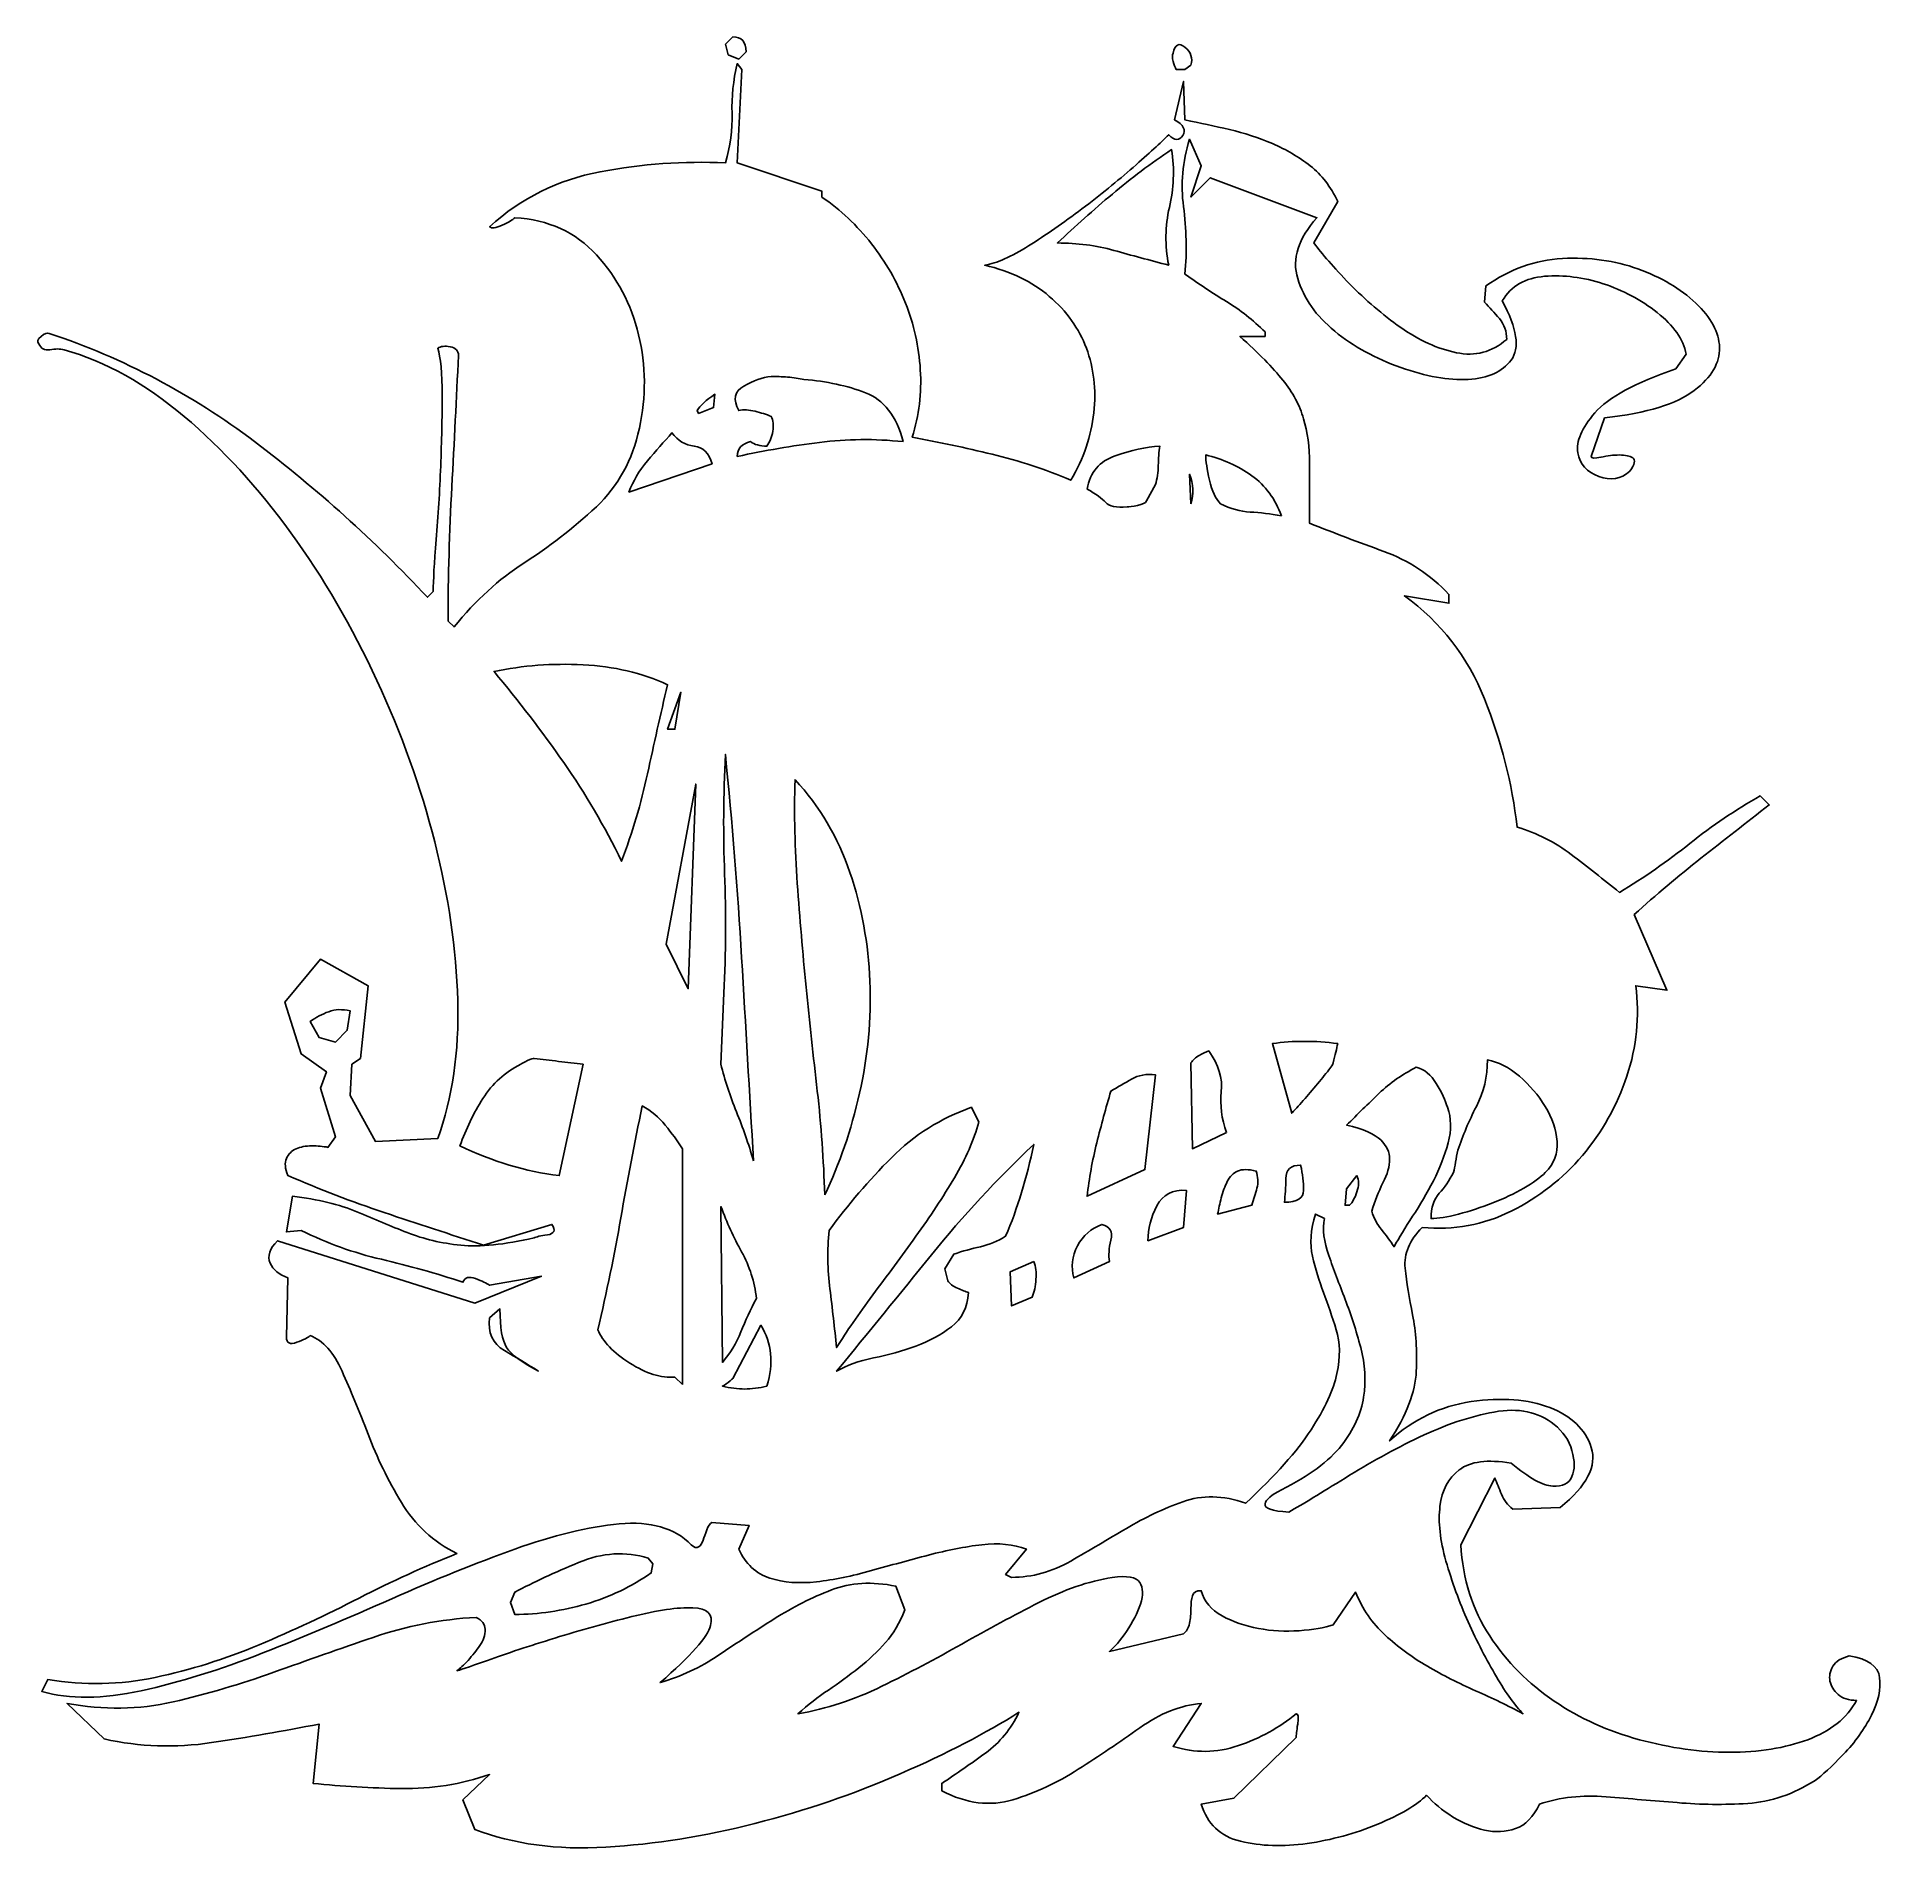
# Model space of a CAD drawing. Header units: centimetres. Extents: x -10.1 to 10.1, y -10 to 10.
import ezdxf

# ---------------------------------------------------------------- set-up
doc = ezdxf.new("R2010")
doc.units = ezdxf.units.CM
doc.header["$MEASUREMENT"] = 0
doc.layers.add('Camada 1', color=7, linetype='Continuous')

msp = doc.modelspace()

# ---------------------------------------------------------------- linework, layer by layer
at = {"layer": 'Camada 1'}
for points, knots in [([(-2.34083, 9.79817), (-2.34083, 9.90699), (-2.38973, 9.96129), (-2.48757, 9.96129), (-2.48757, 9.96129), (-2.48757, 9.96129), (-2.56909, 9.87969), (-2.56909, 9.87969), (-2.56909, 9.87969), (-2.56909, 9.87969), (-2.53657, 9.76558), (-2.53657, 9.76558), (-2.53657, 9.76558), (-2.53657, 9.76558), (-2.42243, 9.71668), (-2.42243, 9.71668), (-2.42243, 9.71668), (-2.42243, 9.71668), (-2.34083, 9.79817), (-2.34083, 9.79817), (-2.34083, 9.79817), (-2.34083, 9.79817), (-2.34083, 9.79817), (-2.34083, 9.79817)], [0, 0, 0, 0, 0.14285714, 0.14285714, 0.14285714, 0.14285714, 0.28571429, 0.28571429, 0.28571429, 0.28571429, 0.42857143, 0.42857143, 0.42857143, 0.42857143, 0.57142857, 0.57142857, 0.57142857, 0.57142857, 0.71428571, 0.71428571, 0.71428571, 0.71428571, 1, 1, 1, 1]), ([(2.55221, 9.6514), (2.57399, 9.72749), (2.55221, 9.79285), (2.48686, 9.84714), (2.48686, 9.84714), (2.42172, 9.90143), (2.37814, 9.87966), (2.35634, 9.78189), (2.35634, 9.78189), (2.34562, 9.76011), (2.34562, 9.73019), (2.35634, 9.69214), (2.35634, 9.69214), (2.3674, 9.65409), (2.37812, 9.62419), (2.38907, 9.6025), (2.38907, 9.6025), (2.38907, 9.6025), (2.48683, 9.60251), (2.48683, 9.60251), (2.48683, 9.60251), (2.48683, 9.60251), (2.55221, 9.6514), (2.55221, 9.6514), (2.55221, 9.6514), (2.55221, 9.6514), (2.55221, 9.6514), (2.55221, 9.6514)], [0, 0, 0, 0, 0.125, 0.125, 0.125, 0.125, 0.25, 0.25, 0.25, 0.25, 0.375, 0.375, 0.375, 0.375, 0.5, 0.5, 0.5, 0.5, 0.625, 0.625, 0.625, 0.625, 0.75, 0.75, 0.75, 0.75, 1, 1, 1, 1]), ([(9.87519, -8.33838), (9.76658, -8.53412), (9.58719, -8.67829), (9.33713, -8.77063), (9.33713, -8.77063), (9.08699, -8.86297), (8.79889, -8.90948), (8.47263, -8.90948), (8.47263, -8.90948), (8.15733, -8.90948), (7.82837, -8.86297), (7.48587, -8.77063), (7.48587, -8.77063), (7.14339, -8.67829), (6.83079, -8.53684), (6.54813, -8.34653), (6.54813, -8.34653), (6.26534, -8.15632), (6.02883, -7.91719), (5.83862, -7.62911), (5.83862, -7.62911), (5.64831, -7.34071), (5.54229, -7.00665), (5.52051, -6.6261), (5.52051, -6.6261), (5.52051, -6.6261), (5.89577, -5.89212), (5.89577, -5.89212), (5.89577, -5.89212), (5.91755, -5.94641), (5.94194, -6.00623), (5.96914, -6.07138), (5.96914, -6.07138), (5.99621, -6.13663), (6.03709, -6.19102), (6.0914, -6.2345), (6.0914, -6.2345), (6.0914, -6.2345), (6.6134, -6.21825), (6.6134, -6.21825), (6.6134, -6.21825), (6.90693, -5.97893), (7.02104, -5.7588), (6.95601, -5.55772), (6.95601, -5.55772), (6.89063, -5.35648), (6.73847, -5.20982), (6.49926, -5.11714), (6.49926, -5.11714), (6.26005, -5.0248), (5.97184, -5.00303), (5.63463, -5.05213), (5.63463, -5.05213), (5.29768, -5.10089), (4.99862, -5.24493), (4.73764, -5.48425), (4.73764, -5.48425), (4.92253, -5.20138), (5.02043, -4.94601), (5.03138, -4.71773), (5.03138, -4.71773), (5.0421, -4.48916), (5.02858, -4.28268), (4.99053, -4.09776), (4.99053, -4.09776), (4.95248, -3.91297), (4.92536, -3.7416), (4.90901, -3.58423), (4.90901, -3.58423), (4.89266, -3.42651), (4.95529, -3.27684), (5.09652, -3.1355), (5.09652, -3.1355), (5.44445, -3.16802), (5.7706, -3.10841), (6.07513, -2.95624), (6.07513, -2.95624), (6.37972, -2.80395), (6.6406, -2.60008), (6.85814, -2.3445), (6.85814, -2.3445), (7.07547, -2.08894), (7.23858, -1.79814), (7.34728, -1.47188), (7.34728, -1.47188), (7.456, -1.14575), (7.48873, -0.81421), (7.44515, -0.4771), (7.44515, -0.4771), (7.44515, -0.4771), (7.78765, -0.526), (7.78765, -0.526), (7.78765, -0.526), (7.78765, -0.526), (7.42887, 0.30577), (7.42887, 0.30577), (7.42887, 0.30577), (7.66808, 0.52318), (7.91271, 0.72976), (8.16285, 0.92564), (8.16285, 0.92564), (8.41291, 1.12138), (8.66294, 1.31701), (8.9131, 1.51267), (8.9131, 1.51267), (8.9131, 1.51267), (8.81512, 1.61054), (8.81512, 1.61054), (8.81512, 1.61054), (8.54337, 1.45838), (8.28511, 1.28428), (8.04037, 1.08865), (8.04037, 1.08865), (7.79574, 0.89302), (7.53745, 0.71342), (7.26575, 0.55051), (7.26575, 0.55051), (7.09179, 0.69174), (6.91499, 0.83049), (6.73563, 0.96641), (6.73563, 0.96641), (6.55624, 1.10233), (6.35778, 1.20289), (6.14037, 1.26804), (6.14037, 1.26804), (6.08605, 1.74646), (5.9663, 2.21676), (5.78159, 2.67893), (5.78159, 2.67893), (5.59657, 3.14097), (5.30317, 3.51882), (4.90082, 3.81233), (4.90082, 3.81233), (4.90082, 3.81233), (5.39009, 3.73081), (5.39009, 3.73081), (5.39009, 3.73081), (5.39009, 3.73081), (5.39009, 3.82868), (5.39009, 3.82868), (5.39009, 3.82868), (5.18348, 4.04622), (4.94427, 4.20381), (4.67246, 4.30168), (4.67246, 4.30168), (4.40071, 4.39955), (4.12877, 4.50287), (3.85696, 4.61156), (3.85696, 4.61156), (3.85696, 4.87255), (3.85696, 5.09009), (3.85696, 5.26405), (3.85696, 5.26405), (3.85696, 5.44873), (3.83518, 5.61468), (3.79169, 5.76133), (3.79169, 5.76133), (3.74822, 5.9082), (3.67215, 6.04954), (3.56333, 6.18556), (3.56333, 6.18556), (3.45461, 6.32148), (3.29692, 6.48179), (3.09044, 6.6666), (3.09044, 6.6666), (3.09044, 6.6666), (3.36771, 6.66661), (3.36771, 6.66661), (3.36771, 6.66661), (3.36771, 6.66661), (3.36771, 6.71561), (3.36771, 6.71561), (3.36771, 6.71561), (3.23722, 6.846), (3.09577, 6.95755), (2.94361, 7.04988), (2.94361, 7.04988), (2.79142, 7.14246), (2.63926, 7.24303), (2.48686, 7.35174), (2.48686, 7.35174), (2.50864, 7.6018), (2.50321, 7.84913), (2.47061, 8.09387), (2.47061, 8.09387), (2.43799, 8.3385), (2.45976, 8.58573), (2.53596, 8.83587), (2.53596, 8.83587), (2.53596, 8.83587), (2.66635, 8.54237), (2.66635, 8.54237), (2.66635, 8.54237), (2.66635, 8.54237), (2.55224, 8.19987), (2.55224, 8.19987), (2.55224, 8.19987), (2.55224, 8.19987), (2.76425, 8.41188), (2.76425, 8.41188), (2.76425, 8.41188), (2.76425, 8.41188), (3.93863, 7.9714), (3.93863, 7.9714), (3.93863, 7.9714), (3.73204, 7.74314), (3.66129, 7.52029), (3.72662, 7.30277), (3.72662, 7.30277), (3.79176, 7.08534), (3.9276, 6.8923), (4.13426, 6.72376), (4.13426, 6.72376), (4.34098, 6.55522), (4.58289, 6.422), (4.86004, 6.32413), (4.86004, 6.32413), (5.1374, 6.22637), (5.38474, 6.1829), (5.60217, 6.19374), (5.60217, 6.19374), (5.81971, 6.20459), (5.9773, 6.27534), (6.07517, 6.40575), (6.07517, 6.40575), (6.17293, 6.53624), (6.14044, 6.75368), (5.9773, 7.05813), (5.9773, 7.05813), (6.07517, 7.22125), (6.23019, 7.31099), (6.44217, 7.32724), (6.44217, 7.32724), (6.65418, 7.34351), (6.86889, 7.31639), (7.08643, 7.24572), (7.08643, 7.24572), (7.30386, 7.17505), (7.50243, 7.06906), (7.68169, 6.92761), (7.68169, 6.92761), (7.86118, 6.78627), (7.9672, 6.63411), (7.99972, 6.47099), (7.99972, 6.47099), (7.99972, 6.47099), (7.88561, 6.30785), (7.88561, 6.30785), (7.88561, 6.30785), (7.43979, 6.15569), (7.14348, 5.99538), (6.99672, 5.82671), (6.99672, 5.82671), (6.85006, 5.65806), (6.78743, 5.51141), (6.8091, 5.38634), (6.8091, 5.38634), (6.83088, 5.26124), (6.90697, 5.17433), (7.03746, 5.12535), (7.03746, 5.12535), (7.16798, 5.07656), (7.28209, 5.09553), (7.37996, 5.18247), (7.37996, 5.18247), (7.43449, 5.25856), (7.44521, 5.30757), (7.41269, 5.32934), (7.41269, 5.32934), (7.37996, 5.35112), (7.33107, 5.36196), (7.26582, 5.36196), (7.26582, 5.36196), (7.20055, 5.36196), (7.1326, 5.35373), (7.06193, 5.33746), (7.06193, 5.33746), (6.99115, 5.32121), (6.95604, 5.32391), (6.95604, 5.34558), (6.95604, 5.34558), (6.95604, 5.34558), (7.10267, 5.7696), (7.10267, 5.7696), (7.10267, 5.7696), (7.57027, 5.824), (7.8992, 5.9247), (8.08943, 6.07146), (8.08943, 6.07146), (8.27966, 6.21822), (8.37222, 6.37581), (8.36669, 6.54435), (8.36669, 6.54435), (8.36127, 6.71278), (8.27424, 6.8759), (8.1057, 7.03372), (8.1057, 7.03372), (7.93727, 7.19131), (7.72512, 7.3164), (7.46967, 7.40874), (7.46967, 7.40874), (7.21411, 7.50132), (6.93683, 7.53936), (6.63782, 7.52285), (6.63782, 7.52285), (6.33876, 7.5066), (6.05881, 7.40612), (5.79793, 7.22122), (5.79793, 7.22122), (5.79793, 7.22122), (5.78168, 7.04173), (5.78168, 7.04173), (5.78168, 7.04173), (5.83597, 6.98731), (5.89027, 6.92759), (5.94469, 6.86234), (5.94469, 6.86234), (5.99909, 6.7972), (6.02618, 6.721), (6.02618, 6.63408), (6.02618, 6.63408), (5.86317, 6.49274), (5.67828, 6.44377), (5.47167, 6.48721), (5.47167, 6.48721), (5.26508, 6.53079), (5.06133, 6.62313), (4.86006, 6.76447), (4.86006, 6.76447), (4.65898, 6.90581), (4.47139, 7.06623), (4.2974, 7.24569), (4.2974, 7.24569), (4.12333, 7.42508), (3.99294, 7.57454), (3.90592, 7.69408), (3.90592, 7.69408), (3.90592, 7.69408), (4.16691, 8.15072), (4.16691, 8.15072), (4.16691, 8.15072), (4.09082, 8.31394), (3.99022, 8.44435), (3.86515, 8.54233), (3.86515, 8.54233), (3.74019, 8.6402), (3.60144, 8.72159), (3.44917, 8.78686), (3.44917, 8.78686), (3.29698, 8.85211), (3.1394, 8.90381), (2.97625, 8.94185), (2.97625, 8.94185), (2.81324, 8.9799), (2.65012, 9.01522), (2.4869, 9.04787), (2.4869, 9.04787), (2.4869, 9.04787), (2.47065, 9.47197), (2.47065, 9.47197), (2.47065, 9.47197), (2.47065, 9.47197), (2.37289, 9.04787), (2.37289, 9.04787), (2.37289, 9.04787), (2.47065, 8.99355), (2.50055, 8.93645), (2.46253, 8.87661), (2.46253, 8.87661), (2.42448, 8.81679), (2.37289, 8.81959), (2.30764, 8.88473), (2.30764, 8.88473), (2.22062, 8.79779), (2.0901, 8.67825), (1.91616, 8.52595), (1.91616, 8.52595), (1.74209, 8.37379), (1.55479, 8.2216), (1.3535, 8.0692), (1.3535, 8.0692), (1.15234, 7.91704), (0.9566, 7.7811), (0.76628, 7.66156), (0.76628, 7.66156), (0.57607, 7.54192), (0.41552, 7.47135), (0.28514, 7.44955), (0.28514, 7.44955), (0.56793, 7.3843), (0.80431, 7.27016), (0.99462, 7.10705), (0.99462, 7.10705), (1.18493, 6.94383), (1.32088, 6.75359), (1.40237, 6.53616), (1.40237, 6.53616), (1.48389, 6.31875), (1.51119, 6.08224), (1.48389, 5.82665), (1.48389, 5.82665), (1.45669, 5.57119), (1.37245, 5.32384), (1.23111, 5.08463), (1.23111, 5.08463), (0.94843, 5.2042), (0.66035, 5.29934), (0.36672, 5.37001), (0.36672, 5.37001), (0.07311, 5.44057), (-0.22039, 5.50323), (-0.51402, 5.55752), (-0.51402, 5.55752), (-0.43782, 5.79673), (-0.4079, 6.04417), (-0.42438, 6.29965), (-0.42438, 6.29965), (-0.44063, 6.55511), (-0.49505, 6.79974), (-0.58739, 7.03366), (-0.58739, 7.03366), (-0.67984, 7.26734), (-0.8048, 7.48477), (-0.96262, 7.68594), (-0.96262, 7.68594), (-1.12021, 7.8871), (-1.30229, 8.05847), (-1.50877, 8.19981), (-1.50877, 8.19981), (-1.50877, 8.19981), (-1.50877, 8.26506), (-1.50877, 8.26506), (-1.50877, 8.26506), (-1.50877, 8.26506), (-2.43865, 8.57494), (-2.43865, 8.57494), (-2.43865, 8.57494), (-2.43865, 8.57494), (-2.38965, 9.60245), (-2.38965, 9.60245), (-2.38965, 9.60245), (-2.38965, 9.60245), (-2.43865, 9.6677), (-2.43865, 9.6677), (-2.43865, 9.6677), (-2.4822, 9.48278), (-2.50107, 9.3007), (-2.49554, 9.1212), (-2.49554, 9.1212), (-2.49035, 8.94181), (-2.51472, 8.75973), (-2.56901, 8.57494), (-2.56901, 8.57494), (-3.02565, 8.59661), (-3.4851, 8.56399), (-3.94728, 8.47707), (-3.94728, 8.47707), (-4.40943, 8.39002), (-4.81437, 8.18886), (-5.1623, 7.87348), (-5.1623, 7.87348), (-5.14052, 7.85181), (-5.09435, 7.85723), (-5.02379, 7.88986), (-5.02379, 7.88986), (-4.95301, 7.92248), (-4.90674, 7.94958), (-4.88504, 7.97138), (-4.88504, 7.97138), (-4.51544, 7.9496), (-4.21631, 7.81377), (-3.98792, 7.56374), (-3.98792, 7.56374), (-3.75966, 7.31358), (-3.60467, 7.01994), (-3.52315, 6.68297), (-3.52315, 6.68297), (-3.44163, 6.34589), (-3.43893, 6.00349), (-3.51503, 5.65546), (-3.51503, 5.65546), (-3.59123, 5.30756), (-3.74882, 5.01945), (-3.98792, 4.79109), (-3.98792, 4.79109), (-4.24891, 4.55188), (-4.51545, 4.34519), (-4.78728, 4.17133), (-4.78728, 4.17133), (-5.0589, 3.99737), (-5.31459, 3.76347), (-5.5538, 3.46997), (-5.5538, 3.46997), (-5.5538, 3.46997), (-5.61894, 3.53522), (-5.61894, 3.53522), (-5.61894, 3.53522), (-5.61894, 4.02449), (-5.60529, 4.51645), (-5.5783, 5.01136), (-5.5783, 5.01136), (-5.55099, 5.50592), (-5.5266, 5.98717), (-5.50483, 6.45474), (-5.50483, 6.45474), (-5.50483, 6.50903), (-5.53473, 6.54155), (-5.59458, 6.5525), (-5.59458, 6.5525), (-5.6544, 6.56335), (-5.70057, 6.55803), (-5.73322, 6.53623), (-5.73322, 6.53623), (-5.7006, 6.43836), (-5.68432, 6.2644), (-5.68432, 6.01423), (-5.68432, 6.01423), (-5.68432, 5.77502), (-5.68974, 5.51684), (-5.70057, 5.23958), (-5.70057, 5.23958), (-5.71142, 4.96243), (-5.72777, 4.69322), (-5.74957, 4.4322), (-5.74957, 4.4322), (-5.77124, 4.17132), (-5.78219, 3.98111), (-5.78219, 3.86144), (-5.78219, 3.86144), (-5.78219, 3.86144), (-5.84733, 3.79609), (-5.84733, 3.79609), (-5.84733, 3.79609), (-6.42362, 4.41596), (-7.05703, 4.98682), (-7.74746, 5.50871), (-7.74746, 5.50871), (-8.438, 6.0306), (-9.19084, 6.4275), (-10.00634, 6.69923), (-10.00634, 6.69923), (-10.02814, 6.71018), (-10.05804, 6.69923), (-10.09609, 6.66661), (-10.09609, 6.66661), (-10.13414, 6.63409), (-10.14226, 6.60689), (-10.12048, 6.58509), (-10.12048, 6.58509), (-10.09881, 6.5308), (-10.05804, 6.509), (-9.99822, 6.51995), (-9.99822, 6.51995), (-9.9385, 6.5308), (-9.8868, 6.5308), (-9.84323, 6.51995), (-9.84323, 6.51995), (-9.38659, 6.38946), (-8.94632, 6.14472), (-8.52219, 5.78594), (-8.52219, 5.78594), (-8.09806, 5.42716), (-7.70659, 5.00044), (-7.34781, 4.50567), (-7.34781, 4.50567), (-6.98903, 4.01098), (-6.67365, 3.46993), (-6.40182, 2.8828), (-6.40182, 2.8828), (-6.13009, 2.29566), (-5.91808, 1.70289), (-5.76579, 1.10504), (-5.76579, 1.10504), (-5.61363, 0.50698), (-5.52917, -0.07476), (-5.51293, -0.6401), (-5.51293, -0.6401), (-5.49666, -1.20557), (-5.57016, -1.71129), (-5.73317, -2.15688), (-5.73317, -2.15688), (-5.73317, -2.15688), (-6.41818, -2.1894), (-6.41818, -2.1894), (-6.41818, -2.1894), (-6.41818, -2.1894), (-6.69551, -1.68395), (-6.69551, -1.68395), (-6.69551, -1.68395), (-6.69551, -1.68395), (-6.67926, -1.34134), (-6.67926, -1.34134), (-6.67926, -1.34134), (-6.67926, -1.34134), (-6.58139, -1.27609), (-6.58139, -1.27609), (-6.58139, -1.27609), (-6.58139, -1.27609), (-6.49979, -0.47705), (-6.49979, -0.47705), (-6.49979, -0.47705), (-6.49979, -0.47705), (-7.02179, -0.18331), (-7.02179, -0.18331), (-7.02179, -0.18331), (-7.02179, -0.18331), (-7.41329, -0.65654), (-7.41329, -0.65654), (-7.41329, -0.65654), (-7.41329, -0.65654), (-7.2338, -1.22719), (-7.2338, -1.22719), (-7.2338, -1.22719), (-7.2338, -1.22719), (-6.95654, -1.42303), (-6.95654, -1.42303), (-6.95654, -1.42303), (-6.95654, -1.42303), (-7.02179, -1.60229), (-7.02179, -1.60229), (-7.02179, -1.60229), (-7.02179, -1.60229), (-6.85867, -2.14056), (-6.85867, -2.14056), (-6.85867, -2.14056), (-6.85867, -2.14056), (-6.94019, -2.25467), (-6.94019, -2.25467), (-6.94019, -2.25467), (-6.99461, -2.24361), (-7.05444, -2.23842), (-7.11968, -2.23842), (-7.11968, -2.23842), (-7.18482, -2.23842), (-7.24194, -2.24914), (-7.29084, -2.27094), (-7.29084, -2.27094), (-7.33984, -2.29272), (-7.37527, -2.32817), (-7.39694, -2.37696), (-7.39694, -2.37696), (-7.41872, -2.42604), (-7.41332, -2.48848), (-7.38056, -2.56458), (-7.38056, -2.56458), (-7.03263, -2.71687), (-6.67931, -2.85279), (-6.32053, -2.97244), (-6.32053, -2.97244), (-5.96168, -3.0919), (-5.59726, -3.21154), (-5.22767, -3.33122), (-5.22767, -3.33122), (-5.22767, -3.33122), (-4.47752, -3.10283), (-4.47752, -3.10283), (-4.47752, -3.10283), (-4.43394, -3.168), (-4.45021, -3.20602), (-4.52628, -3.21697), (-4.52628, -3.21697), (-4.60237, -3.22779), (-4.65145, -3.23875), (-4.67315, -3.24957), (-4.67315, -3.24957), (-4.99941, -3.32566), (-5.26852, -3.35297), (-5.48053, -3.33119), (-5.48053, -3.33119), (-5.69254, -3.30941), (-5.88817, -3.26324), (-6.06756, -3.19257), (-6.06756, -3.19257), (-6.24705, -3.12179), (-6.43186, -3.0457), (-6.62218, -2.96429), (-6.62218, -2.96429), (-6.81249, -2.88269), (-7.04901, -2.82546), (-7.33166, -2.79292), (-7.33166, -2.79292), (-7.33166, -2.79292), (-7.39691, -3.18442), (-7.39691, -3.18442), (-7.39691, -3.18442), (-7.39691, -3.18442), (-7.23379, -3.16796), (-7.23379, -3.16796), (-7.23379, -3.16796), (-6.95111, -3.30941), (-6.6575, -3.4154), (-6.35302, -3.48628), (-6.35302, -3.48628), (-6.04867, -3.55684), (-5.74964, -3.64106), (-5.45611, -3.73893), (-5.45611, -3.73893), (-5.43433, -3.68461), (-5.38816, -3.67098), (-5.31736, -3.69829), (-5.31736, -3.69829), (-5.24669, -3.72528), (-5.19499, -3.74975), (-5.16237, -3.77145), (-5.16237, -3.77145), (-5.16237, -3.77145), (-4.59161, -3.67358), (-4.59161, -3.67358), (-4.59161, -3.67358), (-4.59161, -3.67358), (-5.32551, -3.96735), (-5.32551, -3.96735), (-5.32551, -3.96735), (-5.32551, -3.96735), (-7.49478, -3.28213), (-7.49478, -3.28213), (-7.49478, -3.28213), (-7.5817, -3.36926), (-7.60889, -3.45088), (-7.5763, -3.52698), (-7.5763, -3.52698), (-7.54371, -3.60308), (-7.47854, -3.65737), (-7.38056, -3.6902), (-7.38056, -3.6902), (-7.38056, -3.6902), (-7.39694, -4.34248), (-7.39694, -4.34248), (-7.39694, -4.34248), (-7.39694, -4.40783), (-7.35889, -4.42691), (-7.28269, -4.3996), (-7.28269, -4.3996), (-7.20662, -4.3724), (-7.15773, -4.34801), (-7.13595, -4.32623), (-7.13595, -4.32623), (-6.99461, -4.38052), (-6.87766, -4.51112), (-6.78532, -4.71771), (-6.78532, -4.71771), (-6.69298, -4.92422), (-6.5977, -5.15517), (-6.49983, -5.41073), (-6.49983, -5.41073), (-6.40196, -5.66642), (-6.27959, -5.91645), (-6.13293, -6.16109), (-6.13293, -6.16109), (-5.98606, -6.40562), (-5.7823, -6.59323), (-5.52119, -6.72375), (-5.52119, -6.72375), (-5.88004, -6.8652), (-6.23893, -7.0281), (-6.5977, -7.2131), (-6.5977, -7.2131), (-6.95658, -7.39791), (-7.32358, -7.56894), (-7.6986, -7.72697), (-7.6986, -7.72697), (-8.07383, -7.88445), (-8.45438, -8.00412), (-8.84036, -8.08575), (-8.84036, -8.08575), (-9.22644, -8.16737), (-9.62064, -8.1755), (-10.02286, -8.11014), (-10.02286, -8.11014), (-10.02286, -8.11014), (-10.088, -8.24053), (-10.088, -8.24053), (-10.088, -8.24053), (-9.78354, -8.32768), (-9.41937, -8.32477), (-8.99535, -8.23241), (-8.99535, -8.23241), (-8.57122, -8.14007), (-8.12543, -8.00143), (-7.65785, -7.81672), (-7.65785, -7.81672), (-7.19028, -7.63172), (-6.71739, -7.43337), (-6.23897, -7.22125), (-6.23897, -7.22125), (-5.76052, -7.00924), (-5.30933, -6.82715), (-4.8852, -6.67489), (-4.8852, -6.67489), (-4.46121, -6.52249), (-4.07782, -6.43004), (-3.73543, -6.39753), (-3.73543, -6.39753), (-3.39293, -6.36501), (-3.12922, -6.44108), (-2.9443, -6.62613), (-2.9443, -6.62613), (-2.91168, -6.65865), (-2.88458, -6.66677), (-2.86278, -6.65052), (-2.86278, -6.65052), (-2.84098, -6.63427), (-2.82473, -6.60988), (-2.81388, -6.57705), (-2.81388, -6.57705), (-2.80293, -6.54432), (-2.78927, -6.50627), (-2.77303, -6.46294), (-2.77303, -6.46294), (-2.75678, -6.41936), (-2.73771, -6.39203), (-2.71601, -6.38132), (-2.71601, -6.38132), (-2.71601, -6.38132), (-2.30826, -6.41384), (-2.30826, -6.41384), (-2.30826, -6.41384), (-2.30826, -6.41384), (-2.42251, -6.67496), (-2.42251, -6.67496), (-2.42251, -6.67496), (-2.34631, -6.83797), (-2.2322, -6.94396), (-2.0799, -6.99307), (-2.0799, -6.99307), (-1.92763, -7.04183), (-1.75647, -7.05549), (-1.56616, -7.03371), (-1.56616, -7.03371), (-1.37595, -7.01193), (-1.17468, -6.97127), (-0.96278, -6.91145), (-0.96278, -6.91145), (-0.75066, -6.8516), (-0.54138, -6.79461), (-0.33479, -6.74029), (-0.33479, -6.74029), (-0.1281, -6.686), (0.06756, -6.64795), (0.25245, -6.62618), (0.25245, -6.62618), (0.43713, -6.6044), (0.60038, -6.62044), (0.74172, -6.67497), (0.74172, -6.67497), (0.74172, -6.67497), (0.51344, -6.95212), (0.51344, -6.95212), (0.51344, -6.95212), (0.51344, -6.95212), (0.57858, -6.98495), (0.57858, -6.98495), (0.57858, -6.98495), (0.80697, -6.98495), (1.0244, -6.9251), (1.23096, -6.80546), (1.23096, -6.80546), (1.43757, -6.68603), (1.64143, -6.56638), (1.8426, -6.44668), (1.8426, -6.44668), (2.04376, -6.32704), (2.25024, -6.22914), (2.46236, -6.15307), (2.46236, -6.15307), (2.67437, -6.07687), (2.90543, -6.0824), (3.15549, -6.16932), (3.15549, -6.16932), (3.48172, -5.86484), (3.72093, -5.59584), (3.87312, -5.36205), (3.87312, -5.36205), (4.02531, -5.12824), (4.12058, -4.92165), (4.15861, -4.74216), (4.15861, -4.74216), (4.19666, -4.5629), (4.19385, -4.40236), (4.15035, -4.26094), (4.15035, -4.26094), (4.10688, -4.1196), (4.06071, -3.98368), (4.01184, -3.85319), (4.01184, -3.85319), (3.96284, -3.7228), (3.9222, -3.58948), (3.88936, -3.45356), (3.88936, -3.45356), (3.85684, -3.31762), (3.86769, -3.16276), (3.92219, -2.98879), (3.92219, -2.98879), (3.92219, -2.98879), (4.01995, -3.03758), (4.01995, -3.03758), (4.01995, -3.03758), (3.99828, -3.15722), (4.01453, -3.29327), (4.06885, -3.44544), (4.06885, -3.44544), (4.12314, -3.59763), (4.18296, -3.75802), (4.24834, -3.92666), (4.24834, -3.92666), (4.31348, -4.0952), (4.37071, -4.27189), (4.41947, -4.45667), (4.41947, -4.45667), (4.46858, -4.64169), (4.47932, -4.82378), (4.45209, -5.00303), (4.45209, -5.00303), (4.425, -5.18252), (4.34337, -5.35908), (4.20756, -5.53339), (4.20756, -5.53339), (4.07154, -5.70712), (3.8513, -5.87034), (3.54695, -6.02253), (3.54695, -6.02253), (3.43823, -6.07685), (3.37841, -6.12855), (3.36756, -6.17742), (3.36756, -6.17742), (3.35663, -6.22642), (3.44365, -6.25632), (3.62844, -6.26719), (3.62844, -6.26719), (3.78073, -6.18025), (3.98722, -6.05505), (4.24833, -5.89217), (4.24833, -5.89217), (4.50921, -5.72892), (4.78104, -5.57959), (5.0637, -5.44344), (5.0637, -5.44344), (5.34649, -5.30752), (5.62094, -5.21505), (5.88745, -5.16629), (5.88745, -5.16629), (6.15386, -5.11718), (6.37402, -5.16335), (6.54798, -5.3048), (6.54798, -5.3048), (6.64585, -5.38087), (6.71099, -5.47617), (6.74361, -5.59029), (6.74361, -5.59029), (6.77634, -5.70451), (6.77634, -5.79968), (6.74361, -5.87588), (6.74361, -5.87588), (6.71101, -5.95197), (6.64045, -5.98708), (6.53171, -5.98169), (6.53171, -5.98169), (6.42302, -5.97637), (6.27072, -5.89215), (6.07496, -5.72891), (6.07496, -5.72891), (5.81397, -5.68554), (5.62374, -5.70994), (5.5041, -5.80238), (5.5041, -5.80238), (5.38453, -5.89472), (5.31379, -6.02804), (5.29198, -6.2018), (5.29198, -6.2018), (5.27042, -6.37576), (5.29198, -6.57706), (5.35733, -6.80539), (5.35733, -6.80539), (5.4226, -7.03367), (5.50409, -7.2565), (5.60196, -7.47402), (5.60196, -7.47402), (5.69983, -7.69154), (5.80315, -7.89283), (5.91184, -8.07761), (5.91184, -8.07761), (6.02056, -8.26229), (6.11843, -8.39823), (6.20537, -8.48515), (6.20537, -8.48515), (6.04236, -8.39823), (5.86829, -8.31399), (5.68359, -8.23239), (5.68359, -8.23239), (5.49867, -8.15077), (5.3219, -8.06123), (5.15347, -7.96336), (5.15347, -7.96336), (4.98504, -7.86549), (4.83002, -7.75135), (4.6887, -7.62065), (4.6887, -7.62065), (4.54725, -7.49026), (4.43867, -7.33255), (4.36247, -7.14776), (4.36247, -7.14776), (4.36247, -7.14776), (4.11773, -7.50654), (4.11773, -7.50654), (4.11773, -7.50654), (4.01997, -7.53937), (3.89487, -7.56083), (3.74271, -7.57189), (3.74271, -7.57189), (3.59042, -7.58263), (3.44085, -7.57451), (3.29419, -7.5475), (3.29419, -7.5475), (3.14721, -7.52019), (3.01413, -7.47403), (2.89448, -7.40867), (2.89448, -7.40867), (2.77502, -7.34364), (2.69882, -7.25119), (2.6662, -7.13152), (2.6662, -7.13152), (2.61191, -7.13152), (2.57928, -7.1507), (2.56833, -7.18875), (2.56833, -7.18875), (2.5574, -7.2268), (2.55208, -7.27297), (2.55208, -7.32726), (2.55208, -7.32726), (2.55208, -7.38166), (2.54666, -7.43595), (2.53583, -7.49027), (2.53583, -7.49027), (2.52477, -7.54456), (2.5031, -7.58261), (2.47048, -7.6046), (2.47048, -7.6046), (2.47048, -7.6046), (1.65509, -7.80015), (1.65509, -7.80015), (1.65509, -7.80015), (1.70938, -7.75689), (1.77182, -7.68342), (1.8426, -7.58002), (1.8426, -7.58002), (1.91327, -7.47662), (1.96486, -7.37613), (1.99757, -7.27826), (1.99757, -7.27826), (2.03009, -7.18042), (2.02749, -7.1016), (1.98945, -7.04178), (1.98945, -7.04178), (1.9513, -6.98196), (1.8507, -6.96309), (1.68759, -6.98489), (1.68759, -6.98489), (1.4266, -7.02815), (1.15747, -7.12081), (0.88021, -7.26204), (0.88021, -7.26204), (0.60295, -7.40349), (0.32038, -7.55567), (0.03219, -7.71892), (0.03219, -7.71892), (-0.25591, -7.8818), (-0.54952, -8.03671), (-0.84848, -8.18366), (-0.84848, -8.18366), (-1.14762, -8.33032), (-1.45469, -8.43089), (-1.7701, -8.48518), (-1.7701, -8.48518), (-1.66138, -8.38731), (-1.54997, -8.30039), (-1.43572, -8.2243), (-1.43572, -8.2243), (-1.32147, -8.14821), (-1.21016, -8.06661), (-1.10134, -7.97967), (-1.10134, -7.97967), (-0.99252, -7.89286), (-0.89465, -7.8002), (-0.80784, -7.70262), (-0.80784, -7.70262), (-0.72079, -7.60464), (-0.65015, -7.48479), (-0.59583, -7.34366), (-0.59583, -7.34366), (-0.59583, -7.34366), (-0.6937, -7.08278), (-0.6937, -7.08278), (-0.6937, -7.08278), (-0.95447, -7.02817), (-1.19098, -7.0418), (-1.40299, -7.12342), (-1.40299, -7.12342), (-1.61511, -7.20504), (-1.82452, -7.31104), (-2.03098, -7.44153), (-2.03098, -7.44153), (-2.23767, -7.57192), (-2.44145, -7.70524), (-2.64272, -7.84116), (-2.64272, -7.84116), (-2.84378, -7.9771), (-3.05849, -8.07764), (-3.28698, -8.14268), (-3.28698, -8.14268), (-2.94979, -7.84928), (-2.76498, -7.63987), (-2.73236, -7.51469), (-2.73236, -7.51469), (-2.69963, -7.38983), (-2.76498, -7.32448), (-2.9281, -7.31916), (-2.9281, -7.31916), (-3.09122, -7.31374), (-3.31394, -7.34625), (-3.59673, -7.41679), (-3.59673, -7.41679), (-3.87952, -7.4877), (-4.1622, -7.5666), (-4.44485, -7.65351), (-4.44485, -7.65351), (-4.72764, -7.74066), (-4.97486, -7.82194), (-5.18698, -7.89814), (-5.18698, -7.89814), (-5.39899, -7.97423), (-5.51054, -8.01225), (-5.52125, -8.01225), (-5.52125, -8.01225), (-5.48873, -7.99047), (-5.44809, -7.9524), (-5.39899, -7.89814), (-5.39899, -7.89814), (-5.35012, -7.84372), (-5.30665, -7.78942), (-5.2686, -7.73513), (-5.2686, -7.73513), (-5.23045, -7.68081), (-5.21148, -7.62067), (-5.21148, -7.55564), (-5.21148, -7.55564), (-5.21148, -7.50132), (-5.2441, -7.45777), (-5.30935, -7.42512), (-5.30935, -7.42512), (-5.70072, -7.44668), (-6.07868, -7.52018), (-6.44288, -7.64536), (-6.44288, -7.64536), (-6.80716, -7.77024), (-7.17146, -7.89814), (-7.53564, -8.0285), (-7.53564, -8.0285), (-7.89994, -8.15891), (-8.26965, -8.26782), (-8.64467, -8.35463), (-8.64467, -8.35463), (-9.0198, -8.44178), (-9.40857, -8.4471), (-9.81093, -8.37101), (-9.81093, -8.37101), (-9.81093, -8.37101), (-9.40318, -8.76251), (-9.40318, -8.76251), (-9.40318, -8.76251), (-9.01168, -8.84964), (-8.61758, -8.86297), (-8.22068, -8.80347), (-8.22068, -8.80347), (-7.82388, -8.74365), (-7.42968, -8.67557), (-7.03818, -8.59926), (-7.03818, -8.59926), (-7.03818, -8.59926), (-7.10343, -9.25185), (-7.10343, -9.25185), (-7.10343, -9.25185), (-6.78802, -9.28447), (-6.46459, -9.30334), (-6.13304, -9.30887), (-6.13304, -9.30887), (-5.80136, -9.3144), (-5.47783, -9.2627), (-5.16252, -9.15398), (-5.16252, -9.15398), (-5.16252, -9.15398), (-5.45626, -9.43116), (-5.45626, -9.43116), (-5.45626, -9.43116), (-5.45626, -9.43116), (-5.32566, -9.75739), (-5.32566, -9.75739), (-5.32566, -9.75739), (-4.90177, -9.92064), (-4.42041, -9.98567), (-3.88215, -9.95313), (-3.88215, -9.95313), (-3.34391, -9.92061), (-2.79762, -9.83349), (-2.24311, -9.69204), (-2.24311, -9.69204), (-1.6886, -9.55081), (-1.15575, -9.36869), (-0.6446, -9.14586), (-0.6446, -9.14586), (-0.13366, -8.92279), (0.30121, -8.69736), (0.66017, -8.46887), (0.66017, -8.46887), (0.57304, -8.65355), (0.45078, -8.80346), (0.29306, -8.91758), (0.29306, -8.91758), (0.13547, -9.03172), (-0.02494, -9.14303), (-0.18795, -9.25185), (-0.18795, -9.25185), (-0.18795, -9.25185), (-0.18795, -9.33326), (-0.18795, -9.33326), (-0.18795, -9.33326), (0.08388, -9.47471), (0.34476, -9.5072), (0.59482, -9.43113), (0.59482, -9.43113), (0.84496, -9.35504), (1.08406, -9.24349), (1.31245, -9.09686), (1.31245, -9.09686), (1.54094, -8.9501), (1.76648, -8.79791), (1.98944, -8.64022), (1.98944, -8.64022), (2.21217, -8.4825), (2.43783, -8.39276), (2.66619, -8.37098), (2.66619, -8.37098), (2.66619, -8.37098), (2.3562, -8.84408), (2.3562, -8.84408), (2.3562, -8.84408), (2.59541, -8.92017), (2.83462, -8.91755), (3.07394, -8.83596), (3.07394, -8.83596), (3.31315, -8.75434), (3.52519, -8.6375), (3.71008, -8.4851), (3.71008, -8.4851), (3.73186, -8.4851), (3.73728, -8.52315), (3.72643, -8.59921), (3.72643, -8.59921), (3.7155, -8.67552), (3.71008, -8.72438), (3.71008, -8.74619), (3.71008, -8.74619), (3.71008, -8.74619), (3.02494, -9.41482), (3.02494, -9.41482), (3.02494, -9.41482), (3.02494, -9.41482), (2.66616, -9.47999), (2.66616, -9.47999), (2.66616, -9.47999), (2.73154, -9.69772), (2.87558, -9.83342), (3.09841, -9.88795), (3.09841, -9.88795), (3.32127, -9.94237), (3.5659, -9.95047), (3.83242, -9.91245), (3.83242, -9.91245), (4.09872, -9.8743), (4.35701, -9.80376), (4.60704, -9.70033), (4.60704, -9.70033), (4.8571, -9.59693), (5.03646, -9.49091), (5.14531, -9.3823), (5.14531, -9.3823), (5.2214, -9.46911), (5.31657, -9.54793), (5.43069, -9.61871), (5.43069, -9.61871), (5.5448, -9.68938), (5.66178, -9.73835), (5.78145, -9.76569), (5.78145, -9.76569), (5.90102, -9.79278), (6.01513, -9.78725), (6.12393, -9.74923), (6.12393, -9.74923), (6.23254, -9.71118), (6.31959, -9.62144), (6.38494, -9.47999), (6.38494, -9.47999), (6.6132, -9.40411), (6.85794, -9.3768), (7.11871, -9.39858), (7.11871, -9.39858), (7.3797, -9.42036), (7.64071, -9.44195), (7.90169, -9.46361), (7.90169, -9.46361), (8.16268, -9.48539), (8.42075, -9.48835), (8.67634, -9.47187), (8.67634, -9.47187), (8.9318, -9.45552), (9.17937, -9.37128), (9.41836, -9.21911), (9.41836, -9.21911), (9.49467, -9.16479), (9.59783, -9.06973), (9.72835, -8.93384), (9.72835, -8.93384), (9.85874, -8.7979), (9.96214, -8.65354), (10.03823, -8.50135), (10.03823, -8.50135), (10.11432, -8.34919), (10.14425, -8.21057), (10.12798, -8.08569), (10.12798, -8.08569), (10.11173, -7.96052), (10.00021, -7.8817), (9.79371, -7.84921), (9.79371, -7.84921), (9.70658, -7.87099), (9.64684, -7.90903), (9.61424, -7.96332), (9.61424, -7.96332), (9.58162, -8.01774), (9.57077, -8.07204), (9.58162, -8.12633), (9.58162, -8.12633), (9.59247, -8.18065), (9.62237, -8.22973), (9.67126, -8.27309), (9.67126, -8.27309), (9.72041, -8.31661), (9.78835, -8.33838), (9.87519, -8.33838), (9.87519, -8.33838), (9.87519, -8.33838), (9.87519, -8.33838), (9.87519, -8.33838)], [0, 0, 0, 0, 0.00294985, 0.00294985, 0.00294985, 0.00294985, 0.00589971, 0.00589971, 0.00589971, 0.00589971, 0.00884956, 0.00884956, 0.00884956, 0.00884956, 0.01179941, 0.01179941, 0.01179941, 0.01179941, 0.01474926, 0.01474926, 0.01474926, 0.01474926, 0.01769912, 0.01769912, 0.01769912, 0.01769912, 0.02064897, 0.02064897, 0.02064897, 0.02064897, 0.02359882, 0.02359882, 0.02359882, 0.02359882, 0.02654867, 0.02654867, 0.02654867, 0.02654867, 0.02949853, 0.02949853, 0.02949853, 0.02949853, 0.03244838, 0.03244838, 0.03244838, 0.03244838, 0.03539823, 0.03539823, 0.03539823, 0.03539823, 0.03834808, 0.03834808, 0.03834808, 0.03834808, 0.04129794, 0.04129794, 0.04129794, 0.04129794, 0.04424779, 0.04424779, 0.04424779, 0.04424779, 0.04719764, 0.04719764, 0.04719764, 0.04719764, 0.05014749, 0.05014749, 0.05014749, 0.05014749, 0.05309735, 0.05309735, 0.05309735, 0.05309735, 0.0560472, 0.0560472, 0.0560472, 0.0560472, 0.05899705, 0.05899705, 0.05899705, 0.05899705, 0.0619469, 0.0619469, 0.0619469, 0.0619469, 0.06489676, 0.06489676, 0.06489676, 0.06489676, 0.06784661, 0.06784661, 0.06784661, 0.06784661, 0.07079646, 0.07079646, 0.07079646, 0.07079646, 0.07374631, 0.07374631, 0.07374631, 0.07374631, 0.07669617, 0.07669617, 0.07669617, 0.07669617, 0.07964602, 0.07964602, 0.07964602, 0.07964602, 0.08259587, 0.08259587, 0.08259587, 0.08259587, 0.08554572, 0.08554572, 0.08554572, 0.08554572, 0.08849558, 0.08849558, 0.08849558, 0.08849558, 0.09144543, 0.09144543, 0.09144543, 0.09144543, 0.09439528, 0.09439528, 0.09439528, 0.09439528, 0.09734513, 0.09734513, 0.09734513, 0.09734513, 0.10029499, 0.10029499, 0.10029499, 0.10029499, 0.10324484, 0.10324484, 0.10324484, 0.10324484, 0.10619469, 0.10619469, 0.10619469, 0.10619469, 0.10914454, 0.10914454, 0.10914454, 0.10914454, 0.1120944, 0.1120944, 0.1120944, 0.1120944, 0.11504425, 0.11504425, 0.11504425, 0.11504425, 0.1179941, 0.1179941, 0.1179941, 0.1179941, 0.12094395, 0.12094395, 0.12094395, 0.12094395, 0.12389381, 0.12389381, 0.12389381, 0.12389381, 0.12684366, 0.12684366, 0.12684366, 0.12684366, 0.12979351, 0.12979351, 0.12979351, 0.12979351, 0.13274336, 0.13274336, 0.13274336, 0.13274336, 0.13569322, 0.13569322, 0.13569322, 0.13569322, 0.13864307, 0.13864307, 0.13864307, 0.13864307, 0.14159292, 0.14159292, 0.14159292, 0.14159292, 0.14454277, 0.14454277, 0.14454277, 0.14454277, 0.14749263, 0.14749263, 0.14749263, 0.14749263, 0.15044248, 0.15044248, 0.15044248, 0.15044248, 0.15339233, 0.15339233, 0.15339233, 0.15339233, 0.15634218, 0.15634218, 0.15634218, 0.15634218, 0.15929204, 0.15929204, 0.15929204, 0.15929204, 0.16224189, 0.16224189, 0.16224189, 0.16224189, 0.16519174, 0.16519174, 0.16519174, 0.16519174, 0.16814159, 0.16814159, 0.16814159, 0.16814159, 0.17109145, 0.17109145, 0.17109145, 0.17109145, 0.1740413, 0.1740413, 0.1740413, 0.1740413, 0.17699115, 0.17699115, 0.17699115, 0.17699115, 0.179941, 0.179941, 0.179941, 0.179941, 0.18289086, 0.18289086, 0.18289086, 0.18289086, 0.18584071, 0.18584071, 0.18584071, 0.18584071, 0.18879056, 0.18879056, 0.18879056, 0.18879056, 0.19174041, 0.19174041, 0.19174041, 0.19174041, 0.19469027, 0.19469027, 0.19469027, 0.19469027, 0.19764012, 0.19764012, 0.19764012, 0.19764012, 0.20058997, 0.20058997, 0.20058997, 0.20058997, 0.20353982, 0.20353982, 0.20353982, 0.20353982, 0.20648968, 0.20648968, 0.20648968, 0.20648968, 0.20943953, 0.20943953, 0.20943953, 0.20943953, 0.21238938, 0.21238938, 0.21238938, 0.21238938, 0.21533923, 0.21533923, 0.21533923, 0.21533923, 0.21828909, 0.21828909, 0.21828909, 0.21828909, 0.22123894, 0.22123894, 0.22123894, 0.22123894, 0.22418879, 0.22418879, 0.22418879, 0.22418879, 0.22713864, 0.22713864, 0.22713864, 0.22713864, 0.2300885, 0.2300885, 0.2300885, 0.2300885, 0.23303835, 0.23303835, 0.23303835, 0.23303835, 0.2359882, 0.2359882, 0.2359882, 0.2359882, 0.23893805, 0.23893805, 0.23893805, 0.23893805, 0.24188791, 0.24188791, 0.24188791, 0.24188791, 0.24483776, 0.24483776, 0.24483776, 0.24483776, 0.24778761, 0.24778761, 0.24778761, 0.24778761, 0.25073746, 0.25073746, 0.25073746, 0.25073746, 0.25368732, 0.25368732, 0.25368732, 0.25368732, 0.25663717, 0.25663717, 0.25663717, 0.25663717, 0.25958702, 0.25958702, 0.25958702, 0.25958702, 0.26253687, 0.26253687, 0.26253687, 0.26253687, 0.26548673, 0.26548673, 0.26548673, 0.26548673, 0.26843658, 0.26843658, 0.26843658, 0.26843658, 0.27138643, 0.27138643, 0.27138643, 0.27138643, 0.27433628, 0.27433628, 0.27433628, 0.27433628, 0.27728614, 0.27728614, 0.27728614, 0.27728614, 0.28023599, 0.28023599, 0.28023599, 0.28023599, 0.28318584, 0.28318584, 0.28318584, 0.28318584, 0.28613569, 0.28613569, 0.28613569, 0.28613569, 0.28908555, 0.28908555, 0.28908555, 0.28908555, 0.2920354, 0.2920354, 0.2920354, 0.2920354, 0.29498525, 0.29498525, 0.29498525, 0.29498525, 0.2979351, 0.2979351, 0.2979351, 0.2979351, 0.30088496, 0.30088496, 0.30088496, 0.30088496, 0.30383481, 0.30383481, 0.30383481, 0.30383481, 0.30678466, 0.30678466, 0.30678466, 0.30678466, 0.30973451, 0.30973451, 0.30973451, 0.30973451, 0.31268437, 0.31268437, 0.31268437, 0.31268437, 0.31563422, 0.31563422, 0.31563422, 0.31563422, 0.31858407, 0.31858407, 0.31858407, 0.31858407, 0.32153392, 0.32153392, 0.32153392, 0.32153392, 0.32448378, 0.32448378, 0.32448378, 0.32448378, 0.32743363, 0.32743363, 0.32743363, 0.32743363, 0.33038348, 0.33038348, 0.33038348, 0.33038348, 0.33333333, 0.33333333, 0.33333333, 0.33333333, 0.33628319, 0.33628319, 0.33628319, 0.33628319, 0.33923304, 0.33923304, 0.33923304, 0.33923304, 0.34218289, 0.34218289, 0.34218289, 0.34218289, 0.34513274, 0.34513274, 0.34513274, 0.34513274, 0.3480826, 0.3480826, 0.3480826, 0.3480826, 0.35103245, 0.35103245, 0.35103245, 0.35103245, 0.3539823, 0.3539823, 0.3539823, 0.3539823, 0.35693215, 0.35693215, 0.35693215, 0.35693215, 0.35988201, 0.35988201, 0.35988201, 0.35988201, 0.36283186, 0.36283186, 0.36283186, 0.36283186, 0.36578171, 0.36578171, 0.36578171, 0.36578171, 0.36873156, 0.36873156, 0.36873156, 0.36873156, 0.37168142, 0.37168142, 0.37168142, 0.37168142, 0.37463127, 0.37463127, 0.37463127, 0.37463127, 0.37758112, 0.37758112, 0.37758112, 0.37758112, 0.38053097, 0.38053097, 0.38053097, 0.38053097, 0.38348083, 0.38348083, 0.38348083, 0.38348083, 0.38643068, 0.38643068, 0.38643068, 0.38643068, 0.38938053, 0.38938053, 0.38938053, 0.38938053, 0.39233038, 0.39233038, 0.39233038, 0.39233038, 0.39528024, 0.39528024, 0.39528024, 0.39528024, 0.39823009, 0.39823009, 0.39823009, 0.39823009, 0.40117994, 0.40117994, 0.40117994, 0.40117994, 0.40412979, 0.40412979, 0.40412979, 0.40412979, 0.40707965, 0.40707965, 0.40707965, 0.40707965, 0.4100295, 0.4100295, 0.4100295, 0.4100295, 0.41297935, 0.41297935, 0.41297935, 0.41297935, 0.4159292, 0.4159292, 0.4159292, 0.4159292, 0.41887906, 0.41887906, 0.41887906, 0.41887906, 0.42182891, 0.42182891, 0.42182891, 0.42182891, 0.42477876, 0.42477876, 0.42477876, 0.42477876, 0.42772861, 0.42772861, 0.42772861, 0.42772861, 0.43067847, 0.43067847, 0.43067847, 0.43067847, 0.43362832, 0.43362832, 0.43362832, 0.43362832, 0.43657817, 0.43657817, 0.43657817, 0.43657817, 0.43952802, 0.43952802, 0.43952802, 0.43952802, 0.44247788, 0.44247788, 0.44247788, 0.44247788, 0.44542773, 0.44542773, 0.44542773, 0.44542773, 0.44837758, 0.44837758, 0.44837758, 0.44837758, 0.45132743, 0.45132743, 0.45132743, 0.45132743, 0.45427729, 0.45427729, 0.45427729, 0.45427729, 0.45722714, 0.45722714, 0.45722714, 0.45722714, 0.46017699, 0.46017699, 0.46017699, 0.46017699, 0.46312684, 0.46312684, 0.46312684, 0.46312684, 0.4660767, 0.4660767, 0.4660767, 0.4660767, 0.46902655, 0.46902655, 0.46902655, 0.46902655, 0.4719764, 0.4719764, 0.4719764, 0.4719764, 0.47492625, 0.47492625, 0.47492625, 0.47492625, 0.47787611, 0.47787611, 0.47787611, 0.47787611, 0.48082596, 0.48082596, 0.48082596, 0.48082596, 0.48377581, 0.48377581, 0.48377581, 0.48377581, 0.48672566, 0.48672566, 0.48672566, 0.48672566, 0.48967552, 0.48967552, 0.48967552, 0.48967552, 0.49262537, 0.49262537, 0.49262537, 0.49262537, 0.49557522, 0.49557522, 0.49557522, 0.49557522, 0.49852507, 0.49852507, 0.49852507, 0.49852507, 0.50147493, 0.50147493, 0.50147493, 0.50147493, 0.50442478, 0.50442478, 0.50442478, 0.50442478, 0.50737463, 0.50737463, 0.50737463, 0.50737463, 0.51032448, 0.51032448, 0.51032448, 0.51032448, 0.51327434, 0.51327434, 0.51327434, 0.51327434, 0.51622419, 0.51622419, 0.51622419, 0.51622419, 0.51917404, 0.51917404, 0.51917404, 0.51917404, 0.52212389, 0.52212389, 0.52212389, 0.52212389, 0.52507375, 0.52507375, 0.52507375, 0.52507375, 0.5280236, 0.5280236, 0.5280236, 0.5280236, 0.53097345, 0.53097345, 0.53097345, 0.53097345, 0.5339233, 0.5339233, 0.5339233, 0.5339233, 0.53687316, 0.53687316, 0.53687316, 0.53687316, 0.53982301, 0.53982301, 0.53982301, 0.53982301, 0.54277286, 0.54277286, 0.54277286, 0.54277286, 0.54572271, 0.54572271, 0.54572271, 0.54572271, 0.54867257, 0.54867257, 0.54867257, 0.54867257, 0.55162242, 0.55162242, 0.55162242, 0.55162242, 0.55457227, 0.55457227, 0.55457227, 0.55457227, 0.55752212, 0.55752212, 0.55752212, 0.55752212, 0.56047198, 0.56047198, 0.56047198, 0.56047198, 0.56342183, 0.56342183, 0.56342183, 0.56342183, 0.56637168, 0.56637168, 0.56637168, 0.56637168, 0.56932153, 0.56932153, 0.56932153, 0.56932153, 0.57227139, 0.57227139, 0.57227139, 0.57227139, 0.57522124, 0.57522124, 0.57522124, 0.57522124, 0.57817109, 0.57817109, 0.57817109, 0.57817109, 0.58112094, 0.58112094, 0.58112094, 0.58112094, 0.5840708, 0.5840708, 0.5840708, 0.5840708, 0.58702065, 0.58702065, 0.58702065, 0.58702065, 0.5899705, 0.5899705, 0.5899705, 0.5899705, 0.59292035, 0.59292035, 0.59292035, 0.59292035, 0.59587021, 0.59587021, 0.59587021, 0.59587021, 0.59882006, 0.59882006, 0.59882006, 0.59882006, 0.60176991, 0.60176991, 0.60176991, 0.60176991, 0.60471976, 0.60471976, 0.60471976, 0.60471976, 0.60766962, 0.60766962, 0.60766962, 0.60766962, 0.61061947, 0.61061947, 0.61061947, 0.61061947, 0.61356932, 0.61356932, 0.61356932, 0.61356932, 0.61651917, 0.61651917, 0.61651917, 0.61651917, 0.61946903, 0.61946903, 0.61946903, 0.61946903, 0.62241888, 0.62241888, 0.62241888, 0.62241888, 0.62536873, 0.62536873, 0.62536873, 0.62536873, 0.62831858, 0.62831858, 0.62831858, 0.62831858, 0.63126844, 0.63126844, 0.63126844, 0.63126844, 0.63421829, 0.63421829, 0.63421829, 0.63421829, 0.63716814, 0.63716814, 0.63716814, 0.63716814, 0.64011799, 0.64011799, 0.64011799, 0.64011799, 0.64306785, 0.64306785, 0.64306785, 0.64306785, 0.6460177, 0.6460177, 0.6460177, 0.6460177, 0.64896755, 0.64896755, 0.64896755, 0.64896755, 0.6519174, 0.6519174, 0.6519174, 0.6519174, 0.65486726, 0.65486726, 0.65486726, 0.65486726, 0.65781711, 0.65781711, 0.65781711, 0.65781711, 0.66076696, 0.66076696, 0.66076696, 0.66076696, 0.66371681, 0.66371681, 0.66371681, 0.66371681, 0.66666667, 0.66666667, 0.66666667, 0.66666667, 0.66961652, 0.66961652, 0.66961652, 0.66961652, 0.67256637, 0.67256637, 0.67256637, 0.67256637, 0.67551622, 0.67551622, 0.67551622, 0.67551622, 0.67846608, 0.67846608, 0.67846608, 0.67846608, 0.68141593, 0.68141593, 0.68141593, 0.68141593, 0.68436578, 0.68436578, 0.68436578, 0.68436578, 0.68731563, 0.68731563, 0.68731563, 0.68731563, 0.69026549, 0.69026549, 0.69026549, 0.69026549, 0.69321534, 0.69321534, 0.69321534, 0.69321534, 0.69616519, 0.69616519, 0.69616519, 0.69616519, 0.69911504, 0.69911504, 0.69911504, 0.69911504, 0.7020649, 0.7020649, 0.7020649, 0.7020649, 0.70501475, 0.70501475, 0.70501475, 0.70501475, 0.7079646, 0.7079646, 0.7079646, 0.7079646, 0.71091445, 0.71091445, 0.71091445, 0.71091445, 0.71386431, 0.71386431, 0.71386431, 0.71386431, 0.71681416, 0.71681416, 0.71681416, 0.71681416, 0.71976401, 0.71976401, 0.71976401, 0.71976401, 0.72271386, 0.72271386, 0.72271386, 0.72271386, 0.72566372, 0.72566372, 0.72566372, 0.72566372, 0.72861357, 0.72861357, 0.72861357, 0.72861357, 0.73156342, 0.73156342, 0.73156342, 0.73156342, 0.73451327, 0.73451327, 0.73451327, 0.73451327, 0.73746313, 0.73746313, 0.73746313, 0.73746313, 0.74041298, 0.74041298, 0.74041298, 0.74041298, 0.74336283, 0.74336283, 0.74336283, 0.74336283, 0.74631268, 0.74631268, 0.74631268, 0.74631268, 0.74926254, 0.74926254, 0.74926254, 0.74926254, 0.75221239, 0.75221239, 0.75221239, 0.75221239, 0.75516224, 0.75516224, 0.75516224, 0.75516224, 0.75811209, 0.75811209, 0.75811209, 0.75811209, 0.76106195, 0.76106195, 0.76106195, 0.76106195, 0.7640118, 0.7640118, 0.7640118, 0.7640118, 0.76696165, 0.76696165, 0.76696165, 0.76696165, 0.7699115, 0.7699115, 0.7699115, 0.7699115, 0.77286136, 0.77286136, 0.77286136, 0.77286136, 0.77581121, 0.77581121, 0.77581121, 0.77581121, 0.77876106, 0.77876106, 0.77876106, 0.77876106, 0.78171091, 0.78171091, 0.78171091, 0.78171091, 0.78466077, 0.78466077, 0.78466077, 0.78466077, 0.78761062, 0.78761062, 0.78761062, 0.78761062, 0.79056047, 0.79056047, 0.79056047, 0.79056047, 0.79351032, 0.79351032, 0.79351032, 0.79351032, 0.79646018, 0.79646018, 0.79646018, 0.79646018, 0.79941003, 0.79941003, 0.79941003, 0.79941003, 0.80235988, 0.80235988, 0.80235988, 0.80235988, 0.80530973, 0.80530973, 0.80530973, 0.80530973, 0.80825959, 0.80825959, 0.80825959, 0.80825959, 0.81120944, 0.81120944, 0.81120944, 0.81120944, 0.81415929, 0.81415929, 0.81415929, 0.81415929, 0.81710914, 0.81710914, 0.81710914, 0.81710914, 0.820059, 0.820059, 0.820059, 0.820059, 0.82300885, 0.82300885, 0.82300885, 0.82300885, 0.8259587, 0.8259587, 0.8259587, 0.8259587, 0.82890855, 0.82890855, 0.82890855, 0.82890855, 0.83185841, 0.83185841, 0.83185841, 0.83185841, 0.83480826, 0.83480826, 0.83480826, 0.83480826, 0.83775811, 0.83775811, 0.83775811, 0.83775811, 0.84070796, 0.84070796, 0.84070796, 0.84070796, 0.84365782, 0.84365782, 0.84365782, 0.84365782, 0.84660767, 0.84660767, 0.84660767, 0.84660767, 0.84955752, 0.84955752, 0.84955752, 0.84955752, 0.85250737, 0.85250737, 0.85250737, 0.85250737, 0.85545723, 0.85545723, 0.85545723, 0.85545723, 0.85840708, 0.85840708, 0.85840708, 0.85840708, 0.86135693, 0.86135693, 0.86135693, 0.86135693, 0.86430678, 0.86430678, 0.86430678, 0.86430678, 0.86725664, 0.86725664, 0.86725664, 0.86725664, 0.87020649, 0.87020649, 0.87020649, 0.87020649, 0.87315634, 0.87315634, 0.87315634, 0.87315634, 0.87610619, 0.87610619, 0.87610619, 0.87610619, 0.87905605, 0.87905605, 0.87905605, 0.87905605, 0.8820059, 0.8820059, 0.8820059, 0.8820059, 0.88495575, 0.88495575, 0.88495575, 0.88495575, 0.8879056, 0.8879056, 0.8879056, 0.8879056, 0.89085546, 0.89085546, 0.89085546, 0.89085546, 0.89380531, 0.89380531, 0.89380531, 0.89380531, 0.89675516, 0.89675516, 0.89675516, 0.89675516, 0.89970501, 0.89970501, 0.89970501, 0.89970501, 0.90265487, 0.90265487, 0.90265487, 0.90265487, 0.90560472, 0.90560472, 0.90560472, 0.90560472, 0.90855457, 0.90855457, 0.90855457, 0.90855457, 0.91150442, 0.91150442, 0.91150442, 0.91150442, 0.91445428, 0.91445428, 0.91445428, 0.91445428, 0.91740413, 0.91740413, 0.91740413, 0.91740413, 0.92035398, 0.92035398, 0.92035398, 0.92035398, 0.92330383, 0.92330383, 0.92330383, 0.92330383, 0.92625369, 0.92625369, 0.92625369, 0.92625369, 0.92920354, 0.92920354, 0.92920354, 0.92920354, 0.93215339, 0.93215339, 0.93215339, 0.93215339, 0.93510324, 0.93510324, 0.93510324, 0.93510324, 0.9380531, 0.9380531, 0.9380531, 0.9380531, 0.94100295, 0.94100295, 0.94100295, 0.94100295, 0.9439528, 0.9439528, 0.9439528, 0.9439528, 0.94690265, 0.94690265, 0.94690265, 0.94690265, 0.94985251, 0.94985251, 0.94985251, 0.94985251, 0.95280236, 0.95280236, 0.95280236, 0.95280236, 0.95575221, 0.95575221, 0.95575221, 0.95575221, 0.95870206, 0.95870206, 0.95870206, 0.95870206, 0.96165192, 0.96165192, 0.96165192, 0.96165192, 0.96460177, 0.96460177, 0.96460177, 0.96460177, 0.96755162, 0.96755162, 0.96755162, 0.96755162, 0.97050147, 0.97050147, 0.97050147, 0.97050147, 0.97345133, 0.97345133, 0.97345133, 0.97345133, 0.97640118, 0.97640118, 0.97640118, 0.97640118, 0.97935103, 0.97935103, 0.97935103, 0.97935103, 0.98230088, 0.98230088, 0.98230088, 0.98230088, 0.98525074, 0.98525074, 0.98525074, 0.98525074, 0.98820059, 0.98820059, 0.98820059, 0.98820059, 0.99115044, 0.99115044, 0.99115044, 0.99115044, 0.99410029, 0.99410029, 0.99410029, 0.99410029, 1, 1, 1, 1]), ([(2.34009, 8.72166), (2.37282, 8.50425), (2.36459, 8.29224), (2.3157, 8.08555), (2.3157, 8.08555), (2.2668, 7.87907), (2.264, 7.66706), (2.30755, 7.44962), (2.30755, 7.44962), (2.10107, 7.50391), (1.8998, 7.55834), (1.70396, 7.61263), (1.70396, 7.61263), (1.50833, 7.66705), (1.30174, 7.69415), (1.0842, 7.69415), (1.0842, 7.69415), (1.27994, 7.87907), (1.48123, 8.05853), (1.68771, 8.23252), (1.68771, 8.23252), (1.89432, 8.40635), (2.11184, 8.56947), (2.34009, 8.72166), (2.34009, 8.72166), (2.34009, 8.72166), (2.34009, 8.72166), (2.34009, 8.72166)], [0, 0, 0, 0, 0.125, 0.125, 0.125, 0.125, 0.25, 0.25, 0.25, 0.25, 0.375, 0.375, 0.375, 0.375, 0.5, 0.5, 0.5, 0.5, 0.625, 0.625, 0.625, 0.625, 0.75, 0.75, 0.75, 0.75, 1, 1, 1, 1]), ([(-0.61194, 5.50874), (-0.92724, 5.54136), (-1.2344, 5.53864), (-1.53346, 5.50048), (-1.53346, 5.50048), (-1.83249, 5.46243), (-2.13425, 5.41073), (-2.43871, 5.34559), (-2.43871, 5.34559), (-2.43871, 5.43253), (-2.38971, 5.48693), (-2.29184, 5.50873), (-2.29184, 5.50873), (-2.24837, 5.47611), (-2.18855, 5.45973), (-2.11245, 5.45973), (-2.11245, 5.45973), (-2.07983, 5.50328), (-2.05803, 5.5576), (-2.0471, 5.62285), (-2.0471, 5.62285), (-2.03636, 5.68799), (-2.04178, 5.74242), (-2.06358, 5.78599), (-2.06358, 5.78599), (-2.11787, 5.80766), (-2.17769, 5.82674), (-2.24297, 5.84301), (-2.24297, 5.84301), (-2.30822, 5.85926), (-2.36793, 5.86209), (-2.42246, 5.85113), (-2.42246, 5.85113), (-2.4876, 5.9707), (-2.46863, 6.06055), (-2.36523, 6.12037), (-2.36523, 6.12037), (-2.26204, 6.18019), (-2.16134, 6.21554), (-2.0636, 6.22636), (-2.0636, 6.22636), (-2.00907, 6.22636), (-1.94925, 6.22363), (-1.88421, 6.21824), (-1.88421, 6.21824), (-1.81886, 6.21282), (-1.75911, 6.20459), (-1.70472, 6.19374), (-1.70472, 6.19374), (-1.45456, 6.17194), (-1.229, 6.12318), (-1.02784, 6.04676), (-1.02784, 6.04676), (-0.82665, 5.97068), (-0.68801, 5.79132), (-0.61194, 5.50874), (-0.61194, 5.50874), (-0.61194, 5.50874), (-0.61194, 5.50874), (-0.61194, 5.50874)], [0, 0, 0, 0, 0.0625, 0.0625, 0.0625, 0.0625, 0.125, 0.125, 0.125, 0.125, 0.1875, 0.1875, 0.1875, 0.1875, 0.25, 0.25, 0.25, 0.25, 0.3125, 0.3125, 0.3125, 0.3125, 0.375, 0.375, 0.375, 0.375, 0.4375, 0.4375, 0.4375, 0.4375, 0.5, 0.5, 0.5, 0.5, 0.5625, 0.5625, 0.5625, 0.5625, 0.625, 0.625, 0.625, 0.625, 0.6875, 0.6875, 0.6875, 0.6875, 0.75, 0.75, 0.75, 0.75, 0.8125, 0.8125, 0.8125, 0.8125, 0.875, 0.875, 0.875, 0.875, 1, 1, 1, 1]), ([(-2.68323, 6.03061), (-2.68323, 6.03061), (-2.69948, 5.88387), (-2.69948, 5.88387), (-2.69948, 5.88387), (-2.69948, 5.88387), (-2.8627, 5.81852), (-2.8627, 5.81852), (-2.8627, 5.81852), (-2.8627, 5.81852), (-2.87897, 5.85114), (-2.87897, 5.85114), (-2.87897, 5.85114), (-2.84645, 5.90543), (-2.7811, 5.96526), (-2.68323, 6.03061), (-2.68323, 6.03061), (-2.68323, 6.03061), (-2.68323, 6.03061), (-2.68323, 6.03061)], [0, 0, 0, 0, 0.16666667, 0.16666667, 0.16666667, 0.16666667, 0.33333333, 0.33333333, 0.33333333, 0.33333333, 0.5, 0.5, 0.5, 0.5, 0.66666667, 0.66666667, 0.66666667, 0.66666667, 1, 1, 1, 1]), ([(-2.71593, 5.26411), (-2.71593, 5.26411), (-3.6293, 4.95434), (-3.6293, 4.95434), (-3.6293, 4.95434), (-3.58575, 5.07391), (-3.51778, 5.18802), (-3.42533, 5.29663), (-3.42533, 5.29663), (-3.33299, 5.40545), (-3.24324, 5.50875), (-3.1562, 5.60662), (-3.1562, 5.60662), (-3.09106, 5.51957), (-3.00946, 5.4706), (-2.91157, 5.45975), (-2.91157, 5.45975), (-2.81383, 5.44879), (-2.74858, 5.38365), (-2.71593, 5.26411), (-2.71593, 5.26411), (-2.71593, 5.26411), (-2.71593, 5.26411), (-2.71593, 5.26411)], [0, 0, 0, 0, 0.14285714, 0.14285714, 0.14285714, 0.14285714, 0.28571429, 0.28571429, 0.28571429, 0.28571429, 0.42857143, 0.42857143, 0.42857143, 0.42857143, 0.57142857, 0.57142857, 0.57142857, 0.57142857, 0.71428571, 0.71428571, 0.71428571, 0.71428571, 1, 1, 1, 1]), ([(2.20971, 5.45974), (2.19878, 5.39449), (2.19346, 5.32393), (2.19346, 5.24784), (2.19346, 5.24784), (2.19346, 5.17175), (2.18253, 5.10097), (2.16073, 5.03572), (2.16073, 5.03572), (2.16073, 5.03572), (2.06299, 4.85623), (2.06299, 4.85623), (2.06299, 4.85623), (2.05204, 4.83445), (2.01952, 4.81818), (1.96501, 4.80733), (1.96501, 4.80733), (1.91069, 4.79638), (1.87267, 4.79108), (1.85087, 4.79108), (1.85087, 4.79108), (1.7313, 4.78013), (1.65254, 4.7964), (1.61439, 4.83984), (1.61439, 4.83984), (1.57634, 4.88342), (1.5084, 4.9325), (1.41053, 4.98682), (1.41053, 4.98682), (1.44326, 5.17174), (1.54645, 5.294), (1.72052, 5.35372), (1.72052, 5.35372), (1.89432, 5.41357), (2.05755, 5.44879), (2.20971, 5.45974), (2.20971, 5.45974), (2.20971, 5.45974), (2.20971, 5.45974), (2.20971, 5.45974)], [0, 0, 0, 0, 0.09090909, 0.09090909, 0.09090909, 0.09090909, 0.18181818, 0.18181818, 0.18181818, 0.18181818, 0.27272727, 0.27272727, 0.27272727, 0.27272727, 0.36363636, 0.36363636, 0.36363636, 0.36363636, 0.45454545, 0.45454545, 0.45454545, 0.45454545, 0.54545455, 0.54545455, 0.54545455, 0.54545455, 0.63636364, 0.63636364, 0.63636364, 0.63636364, 0.72727273, 0.72727273, 0.72727273, 0.72727273, 0.81818182, 0.81818182, 0.81818182, 0.81818182, 1, 1, 1, 1]), ([(3.5471, 4.69325), (3.42753, 4.71503), (3.31329, 4.72849), (3.2046, 4.734), (3.2046, 4.734), (3.09578, 4.73942), (2.98706, 4.76932), (2.87834, 4.82364), (2.87834, 4.82364), (2.82405, 4.87793), (2.7833, 4.96509), (2.7561, 5.08473), (2.7561, 5.08473), (2.7289, 5.2043), (2.71522, 5.29663), (2.71522, 5.36199), (2.71522, 5.36199), (2.90014, 5.31844), (3.06868, 5.24235), (3.22084, 5.13373), (3.22084, 5.13373), (3.37303, 5.0249), (3.48185, 4.87792), (3.5471, 4.69325), (3.5471, 4.69325), (3.5471, 4.69325), (3.5471, 4.69325), (3.5471, 4.69325)], [0, 0, 0, 0, 0.125, 0.125, 0.125, 0.125, 0.25, 0.25, 0.25, 0.25, 0.375, 0.375, 0.375, 0.375, 0.5, 0.5, 0.5, 0.5, 0.625, 0.625, 0.625, 0.625, 0.75, 0.75, 0.75, 0.75, 1, 1, 1, 1]), ([(2.55221, 4.82363), (2.55221, 4.82363), (2.53596, 5.14997), (2.53596, 5.14997), (2.53596, 5.14997), (2.57941, 5.04115), (2.58483, 4.93253), (2.55221, 4.82363), (2.55221, 4.82363), (2.55221, 4.82363), (2.55221, 4.82363), (2.55221, 4.82363)], [0, 0, 0, 0, 0.25, 0.25, 0.25, 0.25, 0.5, 0.5, 0.5, 0.5, 1, 1, 1, 1]), ([(-3.20523, 2.83373), (-3.2813, 2.50771), (-3.3548, 2.18145), (-3.42536, 1.85533), (-3.42536, 1.85533), (-3.49603, 1.52907), (-3.59131, 1.20824), (-3.71074, 0.89307), (-3.71074, 0.89307), (-3.89566, 1.27362), (-4.10764, 1.63499), (-4.34685, 1.9777), (-4.34685, 1.9777), (-4.58606, 2.3201), (-4.84175, 2.65435), (-5.11348, 2.98071), (-5.11348, 2.98071), (-4.79818, 3.04596), (-4.47194, 3.07046), (-4.13487, 3.05408), (-4.13487, 3.05408), (-3.79776, 3.03783), (-3.48788, 2.96446), (-3.20523, 2.83373), (-3.20523, 2.83373), (-3.20523, 2.83373), (-3.20523, 2.83373), (-3.20523, 2.83373)], [0, 0, 0, 0, 0.125, 0.125, 0.125, 0.125, 0.25, 0.25, 0.25, 0.25, 0.375, 0.375, 0.375, 0.375, 0.5, 0.5, 0.5, 0.5, 0.625, 0.625, 0.625, 0.625, 0.75, 0.75, 0.75, 0.75, 1, 1, 1, 1]), ([(-3.05836, 2.75224), (-3.05836, 2.75224), (-3.12361, 2.3446), (-3.12361, 2.3446), (-3.12361, 2.3446), (-3.12361, 2.3446), (-3.20523, 2.34459), (-3.20523, 2.34459), (-3.20523, 2.34459), (-3.20523, 2.34459), (-3.05836, 2.75224), (-3.05836, 2.75224), (-3.05836, 2.75224), (-3.05836, 2.75224), (-3.05836, 2.75224), (-3.05836, 2.75224)], [0, 0, 0, 0, 0.2, 0.2, 0.2, 0.2, 0.4, 0.4, 0.4, 0.4, 0.6, 0.6, 0.6, 0.6, 1, 1, 1, 1]), ([(-2.25921, -2.40169), (-2.31363, -2.21667), (-2.37616, -2.0372), (-2.44683, -1.86342), (-2.44683, -1.86342), (-2.5175, -1.68948), (-2.57462, -1.51541), (-2.61809, -1.34134), (-2.61809, -1.34134), (-2.61809, -1.34134), (-2.58536, -0.55868), (-2.58536, -0.55868), (-2.58536, -0.55868), (-2.56369, -0.11275), (-2.56097, 0.32479), (-2.57724, 0.75445), (-2.57724, 0.75445), (-2.59349, 1.18387), (-2.59089, 1.62144), (-2.56909, 2.06734), (-2.56909, 2.06734), (-2.49302, 1.31709), (-2.43317, 0.57213), (-2.38973, -0.16707), (-2.38973, -0.16707), (-2.34623, -0.90648), (-2.30279, -1.65133), (-2.25921, -2.40169), (-2.25921, -2.40169), (-2.25921, -2.40169), (-2.25921, -2.40169), (-2.25921, -2.40169)], [0, 0, 0, 0, 0.11111111, 0.11111111, 0.11111111, 0.11111111, 0.22222222, 0.22222222, 0.22222222, 0.22222222, 0.33333333, 0.33333333, 0.33333333, 0.33333333, 0.44444444, 0.44444444, 0.44444444, 0.44444444, 0.55555556, 0.55555556, 0.55555556, 0.55555556, 0.66666667, 0.66666667, 0.66666667, 0.66666667, 0.77777778, 0.77777778, 0.77777778, 0.77777778, 1, 1, 1, 1]), ([(-2.89532, 1.74097), (-2.89532, 1.74097), (-2.97694, -0.50968), (-2.97694, -0.50968), (-2.97694, -0.50968), (-2.97694, -0.50968), (-3.22147, -0.02031), (-3.22147, -0.02031), (-3.22147, -0.02031), (-3.22147, -0.02031), (-2.89532, 1.74097), (-2.89532, 1.74097), (-2.89532, 1.74097), (-2.89532, 1.74097), (-2.89532, 1.74097), (-2.89532, 1.74097)], [0, 0, 0, 0, 0.2, 0.2, 0.2, 0.2, 0.4, 0.4, 0.4, 0.4, 0.6, 0.6, 0.6, 0.6, 1, 1, 1, 1]), ([(-1.47634, -2.77671), (-1.48729, -2.39616), (-1.51439, -2.01561), (-1.55794, -1.63509), (-1.55794, -1.63509), (-1.60141, -1.25443), (-1.64216, -0.87399), (-1.6802, -0.49344), (-1.6802, -0.49344), (-1.71835, -0.11278), (-1.75087, 0.26777), (-1.77818, 0.64818), (-1.77818, 0.64818), (-1.80527, 1.02884), (-1.81342, 1.40939), (-1.80257, 1.79004), (-1.80257, 1.79004), (-1.53063, 1.49641), (-1.32965, 1.15663), (-1.19906, 0.77055), (-1.19906, 0.77055), (-1.06857, 0.38458), (-0.99528, -0.01495), (-0.97893, -0.42822), (-0.97893, -0.42822), (-0.96268, -0.84129), (-1.00073, -1.25176), (-1.09307, -1.65962), (-1.09307, -1.65962), (-1.18553, -2.0671), (-1.31319, -2.43974), (-1.47634, -2.77671), (-1.47634, -2.77671), (-1.47634, -2.77671), (-1.47634, -2.77671), (-1.47634, -2.77671)], [0, 0, 0, 0, 0.1, 0.1, 0.1, 0.1, 0.2, 0.2, 0.2, 0.2, 0.3, 0.3, 0.3, 0.3, 0.4, 0.4, 0.4, 0.4, 0.5, 0.5, 0.5, 0.5, 0.6, 0.6, 0.6, 0.6, 0.7, 0.7, 0.7, 0.7, 0.8, 0.8, 0.8, 0.8, 1, 1, 1, 1]), ([(-6.69551, -0.75434), (-6.69551, -0.75434), (-6.72813, -0.96635), (-6.72813, -0.96635), (-6.72813, -0.96635), (-6.72813, -0.96635), (-6.85862, -1.09674), (-6.85862, -1.09674), (-6.85862, -1.09674), (-6.85862, -1.09674), (-7.03801, -1.04784), (-7.03801, -1.04784), (-7.03801, -1.04784), (-7.03801, -1.04784), (-7.13588, -0.86848), (-7.13588, -0.86848), (-7.13588, -0.86848), (-7.07063, -0.82501), (-7.00277, -0.78966), (-6.93199, -0.76246), (-6.93199, -0.76246), (-6.86135, -0.73524), (-6.78253, -0.73264), (-6.69551, -0.75434), (-6.69551, -0.75434), (-6.69551, -0.75434), (-6.69551, -0.75434), (-6.69551, -0.75434)], [0, 0, 0, 0, 0.125, 0.125, 0.125, 0.125, 0.25, 0.25, 0.25, 0.25, 0.375, 0.375, 0.375, 0.375, 0.5, 0.5, 0.5, 0.5, 0.625, 0.625, 0.625, 0.625, 0.75, 0.75, 0.75, 0.75, 1, 1, 1, 1]), ([(2.94361, -2.0917), (2.94361, -2.0917), (2.56846, -2.27096), (2.56846, -2.27096), (2.56846, -2.27096), (2.56846, -2.27096), (2.55221, -1.32518), (2.55221, -1.32518), (2.55221, -1.32518), (2.57399, -1.29266), (2.60391, -1.26523), (2.64198, -1.24356), (2.64198, -1.24356), (2.68003, -1.22178), (2.71524, -1.20551), (2.74797, -1.19456), (2.74797, -1.19456), (2.85656, -1.34685), (2.90275, -1.49629), (2.88648, -1.64316), (2.88648, -1.64316), (2.87021, -1.78995), (2.88929, -1.93951), (2.94361, -2.0917), (2.94361, -2.0917), (2.94361, -2.0917), (2.94361, -2.0917), (2.94361, -2.0917)], [0, 0, 0, 0, 0.125, 0.125, 0.125, 0.125, 0.25, 0.25, 0.25, 0.25, 0.375, 0.375, 0.375, 0.375, 0.5, 0.5, 0.5, 0.5, 0.625, 0.625, 0.625, 0.625, 0.75, 0.75, 0.75, 0.75, 1, 1, 1, 1]), ([(4.16686, -1.11306), (4.15591, -1.16748), (4.13966, -1.23805), (4.11786, -1.3252), (4.11786, -1.3252), (4.11786, -1.33602), (4.09619, -1.36875), (4.05272, -1.42307), (4.05272, -1.42307), (4.00914, -1.47736), (3.96038, -1.53718), (3.90585, -1.60233), (3.90585, -1.60233), (3.85143, -1.66768), (3.79983, -1.7275), (3.75096, -1.78182), (3.75096, -1.78182), (3.70206, -1.83611), (3.67217, -1.86863), (3.66121, -1.87969), (3.66121, -1.87969), (3.66121, -1.87969), (3.44909, -1.11303), (3.44909, -1.11303), (3.44909, -1.11303), (3.67759, -1.08047), (3.9168, -1.08047), (4.16686, -1.11306), (4.16686, -1.11306), (4.16686, -1.11306), (4.16686, -1.11306), (4.16686, -1.11306)], [0, 0, 0, 0, 0.11111111, 0.11111111, 0.11111111, 0.11111111, 0.22222222, 0.22222222, 0.22222222, 0.22222222, 0.33333333, 0.33333333, 0.33333333, 0.33333333, 0.44444444, 0.44444444, 0.44444444, 0.44444444, 0.55555556, 0.55555556, 0.55555556, 0.55555556, 0.66666667, 0.66666667, 0.66666667, 0.66666667, 0.77777778, 0.77777778, 0.77777778, 0.77777778, 1, 1, 1, 1]), ([(-4.13484, -1.34134), (-4.13484, -1.34134), (-4.39583, -2.56459), (-4.39583, -2.56459), (-4.39583, -2.56459), (-4.76556, -2.52104), (-5.12973, -2.4124), (-5.48859, -2.23846), (-5.48859, -2.23846), (-5.42334, -2.05365), (-5.33913, -1.87968), (-5.23583, -1.71646), (-5.23583, -1.71646), (-5.13243, -1.55345), (-4.99392, -1.42836), (-4.81996, -1.34133), (-4.81996, -1.34133), (-4.8089, -1.33072), (-4.78453, -1.31694), (-4.74649, -1.30069), (-4.74649, -1.30069), (-4.70844, -1.28421), (-4.68394, -1.27608), (-4.67312, -1.27608), (-4.67312, -1.27608), (-4.58607, -1.28701), (-4.49635, -1.29786), (-4.40401, -1.30878), (-4.40401, -1.30878), (-4.31164, -1.31978), (-4.22189, -1.33074), (-4.13484, -1.34134), (-4.13484, -1.34134), (-4.13484, -1.34134), (-4.13484, -1.34134), (-4.13484, -1.34134)], [0, 0, 0, 0, 0.1, 0.1, 0.1, 0.1, 0.2, 0.2, 0.2, 0.2, 0.3, 0.3, 0.3, 0.3, 0.4, 0.4, 0.4, 0.4, 0.5, 0.5, 0.5, 0.5, 0.6, 0.6, 0.6, 0.6, 0.7, 0.7, 0.7, 0.7, 0.8, 0.8, 0.8, 0.8, 1, 1, 1, 1]), ([(5.37375, -1.81434), (5.41733, -1.93398), (5.42005, -2.0645), (5.3819, -2.20561), (5.3819, -2.20561), (5.34385, -2.34708), (5.28956, -2.48591), (5.21889, -2.62183), (5.21889, -2.62183), (5.14811, -2.75775), (5.07202, -2.88824), (4.99053, -3.0131), (4.99053, -3.0131), (4.90901, -3.13809), (4.84107, -3.24958), (4.78675, -3.34748), (4.78675, -3.34748), (4.7432, -3.28213), (4.697, -3.21969), (4.64813, -3.15986), (4.64813, -3.15986), (4.59913, -3.10001), (4.5637, -3.0323), (4.5419, -2.95621), (4.5419, -2.95621), (4.57463, -2.84728), (4.61537, -2.74407), (4.66427, -2.64622), (4.66427, -2.64622), (4.71327, -2.54835), (4.73764, -2.46154), (4.73764, -2.3851), (4.73764, -2.3851), (4.73764, -2.30901), (4.70512, -2.23847), (4.63977, -2.17309), (4.63977, -2.17309), (4.57463, -2.10795), (4.44956, -2.05363), (4.26475, -2.01008), (4.26475, -2.01008), (4.38432, -1.89044), (4.50385, -1.77367), (4.62353, -1.65956), (4.62353, -1.65956), (4.74317, -1.54534), (4.87909, -1.45014), (5.03139, -1.37407), (5.03139, -1.37407), (5.1182, -1.39574), (5.1917, -1.45556), (5.25152, -1.55343), (5.25152, -1.55343), (5.31131, -1.65133), (5.35195, -1.73825), (5.37375, -1.81434), (5.37375, -1.81434), (5.37375, -1.81434), (5.37375, -1.81434), (5.37375, -1.81434)], [0, 0, 0, 0, 0.0625, 0.0625, 0.0625, 0.0625, 0.125, 0.125, 0.125, 0.125, 0.1875, 0.1875, 0.1875, 0.1875, 0.25, 0.25, 0.25, 0.25, 0.3125, 0.3125, 0.3125, 0.3125, 0.375, 0.375, 0.375, 0.375, 0.4375, 0.4375, 0.4375, 0.4375, 0.5, 0.5, 0.5, 0.5, 0.5625, 0.5625, 0.5625, 0.5625, 0.625, 0.625, 0.625, 0.625, 0.6875, 0.6875, 0.6875, 0.6875, 0.75, 0.75, 0.75, 0.75, 0.8125, 0.8125, 0.8125, 0.8125, 0.875, 0.875, 0.875, 0.875, 1, 1, 1, 1]), ([(6.45026, -2.53208), (6.39594, -2.5864), (6.31704, -2.64363), (6.21364, -2.70324), (6.21364, -2.70324), (6.11048, -2.76309), (5.99621, -2.81735), (5.87135, -2.86646), (5.87135, -2.86646), (5.74618, -2.91525), (5.62108, -2.95623), (5.49609, -2.98872), (5.49609, -2.98872), (5.37113, -3.02124), (5.27056, -3.03751), (5.19425, -3.03751), (5.19425, -3.03751), (5.19425, -2.91816), (5.22417, -2.8255), (5.284, -2.76046), (5.284, -2.76046), (5.34385, -2.69508), (5.39555, -2.61901), (5.4391, -2.53207), (5.4391, -2.53207), (5.44992, -2.49955), (5.45807, -2.46153), (5.46349, -2.41796), (5.46349, -2.41796), (5.46891, -2.37441), (5.47714, -2.33083), (5.48799, -2.28726), (5.48799, -2.28726), (5.54228, -2.12436), (5.61025, -1.96394), (5.69185, -1.80622), (5.69185, -1.80622), (5.77347, -1.64853), (5.81411, -1.47737), (5.81411, -1.29269), (5.81411, -1.29269), (5.93375, -1.31417), (6.05059, -1.3741), (6.16474, -1.47184), (6.16474, -1.47184), (6.27888, -1.56984), (6.37416, -1.68136), (6.45025, -1.80622), (6.45025, -1.80622), (6.52632, -1.93121), (6.56989, -2.059), (6.58074, -2.18936), (6.58074, -2.18936), (6.5916, -2.31985), (6.54813, -2.43421), (6.45026, -2.53208), (6.45026, -2.53208), (6.45026, -2.53208), (6.45026, -2.53208), (6.45026, -2.53208)], [0, 0, 0, 0, 0.0625, 0.0625, 0.0625, 0.0625, 0.125, 0.125, 0.125, 0.125, 0.1875, 0.1875, 0.1875, 0.1875, 0.25, 0.25, 0.25, 0.25, 0.3125, 0.3125, 0.3125, 0.3125, 0.375, 0.375, 0.375, 0.375, 0.4375, 0.4375, 0.4375, 0.4375, 0.5, 0.5, 0.5, 0.5, 0.5625, 0.5625, 0.5625, 0.5625, 0.625, 0.625, 0.625, 0.625, 0.6875, 0.6875, 0.6875, 0.6875, 0.75, 0.75, 0.75, 0.75, 0.8125, 0.8125, 0.8125, 0.8125, 0.875, 0.875, 0.875, 0.875, 1, 1, 1, 1]), ([(2.16071, -1.45557), (2.16071, -1.45557), (2.04649, -2.49956), (2.04649, -2.49956), (2.04649, -2.49956), (2.04649, -2.49956), (1.41048, -2.79296), (1.41048, -2.79296), (1.41048, -2.79296), (1.43215, -2.59722), (1.46758, -2.40169), (1.51647, -2.20561), (1.51647, -2.20561), (1.56547, -2.01008), (1.61717, -1.81987), (1.67146, -1.63509), (1.67146, -1.63509), (1.74755, -1.59151), (1.82362, -1.54804), (1.89982, -1.50447), (1.89982, -1.50447), (1.97592, -1.4611), (2.06297, -1.44485), (2.16071, -1.45557), (2.16071, -1.45557), (2.16071, -1.45557), (2.16071, -1.45557), (2.16071, -1.45557)], [0, 0, 0, 0, 0.125, 0.125, 0.125, 0.125, 0.25, 0.25, 0.25, 0.25, 0.375, 0.375, 0.375, 0.375, 0.5, 0.5, 0.5, 0.5, 0.625, 0.625, 0.625, 0.625, 0.75, 0.75, 0.75, 0.75, 1, 1, 1, 1]), ([(-3.04209, -4.86435), (-3.04209, -4.86435), (-3.12361, -4.78307), (-3.12361, -4.78307), (-3.12361, -4.78307), (-3.27577, -4.79379), (-3.44172, -4.74209), (-3.62121, -4.62797), (-3.62121, -4.62797), (-3.80049, -4.51386), (-3.91744, -4.39149), (-3.97173, -4.26086), (-3.97173, -4.26086), (-3.87386, -3.84769), (-3.78964, -3.43724), (-3.71908, -3.02936), (-3.71908, -3.02936), (-3.6483, -2.62185), (-3.56951, -2.21114), (-3.48246, -1.79809), (-3.48246, -1.79809), (-3.3847, -1.85241), (-3.30037, -1.92308), (-3.2296, -2.0101), (-3.2296, -2.0101), (-3.15904, -2.09702), (-3.09662, -2.18417), (-3.04209, -2.27098), (-3.04209, -2.27098), (-3.04209, -2.27098), (-3.04209, -4.86435), (-3.04209, -4.86435), (-3.04209, -4.86435), (-3.04209, -4.86435), (-3.04209, -4.86435), (-3.04209, -4.86435)], [0, 0, 0, 0, 0.1, 0.1, 0.1, 0.1, 0.2, 0.2, 0.2, 0.2, 0.3, 0.3, 0.3, 0.3, 0.4, 0.4, 0.4, 0.4, 0.5, 0.5, 0.5, 0.5, 0.6, 0.6, 0.6, 0.6, 0.7, 0.7, 0.7, 0.7, 0.8, 0.8, 0.8, 0.8, 1, 1, 1, 1]), ([(0.21983, -1.97759), (0.16554, -2.17312), (0.07592, -2.37701), (-0.04928, -2.5891), (-0.04928, -2.5891), (-0.17424, -2.80111), (-0.31558, -3.01582), (-0.47327, -3.23336), (-0.47327, -3.23336), (-0.63088, -3.4509), (-0.78857, -3.6655), (-0.94619, -3.87762), (-0.94619, -3.87762), (-1.10388, -4.08963), (-1.2371, -4.28267), (-1.34592, -4.45663), (-1.34592, -4.45663), (-1.3677, -4.2393), (-1.39209, -4.02427), (-1.41929, -3.81248), (-1.41929, -3.81248), (-1.44638, -3.60047), (-1.44919, -3.38555), (-1.42741, -3.16803), (-1.42741, -3.16803), (-1.22082, -2.88532), (-0.99236, -2.61905), (-0.7423, -2.36888), (-0.7423, -2.36888), (-0.49224, -2.11882), (-0.19885, -1.93401), (0.13837, -1.81437), (0.13837, -1.81437), (0.13837, -1.81437), (0.21983, -1.97759), (0.21983, -1.97759), (0.21983, -1.97759), (0.21983, -1.97759), (0.21983, -1.97759), (0.21983, -1.97759)], [0, 0, 0, 0, 0.09090909, 0.09090909, 0.09090909, 0.09090909, 0.18181818, 0.18181818, 0.18181818, 0.18181818, 0.27272727, 0.27272727, 0.27272727, 0.27272727, 0.36363636, 0.36363636, 0.36363636, 0.36363636, 0.45454545, 0.45454545, 0.45454545, 0.45454545, 0.54545455, 0.54545455, 0.54545455, 0.54545455, 0.63636364, 0.63636364, 0.63636364, 0.63636364, 0.72727273, 0.72727273, 0.72727273, 0.72727273, 0.81818182, 0.81818182, 0.81818182, 0.81818182, 1, 1, 1, 1]), ([(0.82332, -2.2222), (0.74723, -2.59193), (0.64396, -2.9289), (0.51355, -3.23336), (0.51355, -3.23336), (0.42653, -3.28768), (0.33408, -3.3257), (0.23629, -3.34747), (0.23629, -3.34747), (0.13831, -3.36925), (0.04045, -3.39655), (-0.05745, -3.42909), (-0.05745, -3.42909), (-0.05745, -3.42909), (-0.15532, -3.59231), (-0.15532, -3.59231), (-0.15532, -3.59231), (-0.15532, -3.59231), (-0.12259, -3.72272), (-0.12259, -3.72272), (-0.12259, -3.72272), (-0.10103, -3.75524), (-0.06557, -3.78254), (-0.0166, -3.80411), (-0.0166, -3.80411), (0.0323, -3.82589), (0.07304, -3.84216), (0.10566, -3.85311), (0.10566, -3.85311), (0.09484, -4.01612), (0.03229, -4.14132), (-0.08185, -4.22837), (-0.08185, -4.22837), (-0.19596, -4.31539), (-0.32659, -4.38606), (-0.47333, -4.44038), (-0.47333, -4.44038), (-0.62009, -4.49491), (-0.77498, -4.53825), (-0.9381, -4.571), (-0.9381, -4.571), (-1.10124, -4.6036), (-1.23716, -4.65239), (-1.34598, -4.71774), (-1.34598, -4.71774), (-0.99795, -4.29364), (-0.65002, -3.86681), (-0.30199, -3.43726), (-0.30199, -3.43726), (0.04597, -3.00758), (0.42099, -2.60264), (0.82332, -2.2222), (0.82332, -2.2222), (0.82332, -2.2222), (0.82332, -2.2222), (0.82332, -2.2222)], [0, 0, 0, 0, 0.06666667, 0.06666667, 0.06666667, 0.06666667, 0.13333333, 0.13333333, 0.13333333, 0.13333333, 0.2, 0.2, 0.2, 0.2, 0.26666667, 0.26666667, 0.26666667, 0.26666667, 0.33333333, 0.33333333, 0.33333333, 0.33333333, 0.4, 0.4, 0.4, 0.4, 0.46666667, 0.46666667, 0.46666667, 0.46666667, 0.53333333, 0.53333333, 0.53333333, 0.53333333, 0.6, 0.6, 0.6, 0.6, 0.66666667, 0.66666667, 0.66666667, 0.66666667, 0.73333333, 0.73333333, 0.73333333, 0.73333333, 0.8, 0.8, 0.8, 0.8, 0.86666667, 0.86666667, 0.86666667, 0.86666667, 1, 1, 1, 1]), ([(3.26995, -2.51583), (3.29151, -2.58097), (3.29434, -2.64362), (3.2781, -2.70323), (3.2781, -2.70323), (3.26185, -2.76308), (3.24265, -2.82549), (3.22087, -2.89085), (3.22087, -2.89085), (3.22087, -2.89085), (2.84585, -2.98872), (2.84585, -2.98872), (2.84585, -2.98872), (2.85657, -2.93443), (2.87024, -2.87461), (2.88649, -2.80925), (2.88649, -2.80925), (2.90274, -2.74408), (2.92454, -2.68426), (2.95187, -2.62997), (2.95187, -2.62997), (2.97894, -2.57568), (3.01701, -2.53763), (3.06598, -2.51586), (3.06598, -2.51586), (3.11487, -2.49403), (3.18282, -2.49403), (3.26995, -2.51583), (3.26995, -2.51583), (3.26995, -2.51583), (3.26995, -2.51583), (3.26995, -2.51583)], [0, 0, 0, 0, 0.11111111, 0.11111111, 0.11111111, 0.11111111, 0.22222222, 0.22222222, 0.22222222, 0.22222222, 0.33333333, 0.33333333, 0.33333333, 0.33333333, 0.44444444, 0.44444444, 0.44444444, 0.44444444, 0.55555556, 0.55555556, 0.55555556, 0.55555556, 0.66666667, 0.66666667, 0.66666667, 0.66666667, 0.77777778, 0.77777778, 0.77777778, 0.77777778, 1, 1, 1, 1]), ([(3.75911, -2.45048), (3.78089, -2.54835), (3.79171, -2.64079), (3.79171, -2.72782), (3.79171, -2.72782), (3.79171, -2.81476), (3.72104, -2.85834), (3.5797, -2.85834), (3.5797, -2.85834), (3.59055, -2.78214), (3.59597, -2.69509), (3.59597, -2.59722), (3.59597, -2.59722), (3.59599, -2.49956), (3.65039, -2.45048), (3.75911, -2.45048), (3.75911, -2.45048), (3.75911, -2.45048), (3.75911, -2.45048), (3.75911, -2.45048)], [0, 0, 0, 0, 0.16666667, 0.16666667, 0.16666667, 0.16666667, 0.33333333, 0.33333333, 0.33333333, 0.33333333, 0.5, 0.5, 0.5, 0.5, 0.66666667, 0.66666667, 0.66666667, 0.66666667, 1, 1, 1, 1]), ([(4.37897, -2.56459), (4.40075, -2.61901), (4.40075, -2.67881), (4.37897, -2.74406), (4.37897, -2.74406), (4.35719, -2.80923), (4.32997, -2.85831), (4.29735, -2.89082), (4.29735, -2.89082), (4.29735, -2.89082), (4.24848, -2.89082), (4.24848, -2.89082), (4.24848, -2.89082), (4.24848, -2.89082), (4.26473, -2.71135), (4.26473, -2.71135), (4.26473, -2.71135), (4.26473, -2.71135), (4.37897, -2.56459), (4.37897, -2.56459), (4.37897, -2.56459), (4.37897, -2.56459), (4.37897, -2.56459), (4.37897, -2.56459)], [0, 0, 0, 0, 0.14285714, 0.14285714, 0.14285714, 0.14285714, 0.28571429, 0.28571429, 0.28571429, 0.28571429, 0.42857143, 0.42857143, 0.42857143, 0.42857143, 0.57142857, 0.57142857, 0.57142857, 0.57142857, 0.71428571, 0.71428571, 0.71428571, 0.71428571, 1, 1, 1, 1]), ([(2.50321, -2.72781), (2.50321, -2.72781), (2.47061, -3.13545), (2.47061, -3.13545), (2.47061, -3.13545), (2.47061, -3.13545), (2.07911, -3.28211), (2.07911, -3.28211), (2.07911, -3.28211), (2.07911, -3.1517), (2.11184, -3.02393), (2.17719, -2.89897), (2.17719, -2.89897), (2.24222, -2.77398), (2.35105, -2.71689), (2.50321, -2.72781), (2.50321, -2.72781), (2.50321, -2.72781), (2.50321, -2.72781), (2.50321, -2.72781)], [0, 0, 0, 0, 0.16666667, 0.16666667, 0.16666667, 0.16666667, 0.33333333, 0.33333333, 0.33333333, 0.33333333, 0.5, 0.5, 0.5, 0.5, 0.66666667, 0.66666667, 0.66666667, 0.66666667, 1, 1, 1, 1]), ([(-2.22659, -3.91825), (-2.29184, -4.03789), (-2.34896, -4.16019), (-2.39785, -4.28547), (-2.39785, -4.28547), (-2.44685, -4.41046), (-2.5148, -4.52198), (-2.60174, -4.61985), (-2.60174, -4.61985), (-2.60174, -4.61985), (-2.61812, -2.90715), (-2.61812, -2.90715), (-2.61812, -2.90715), (-2.55287, -3.08109), (-2.47678, -3.24693), (-2.38976, -3.40441), (-2.38976, -3.40441), (-2.30279, -3.56242), (-2.24836, -3.73344), (-2.22659, -3.91825), (-2.22659, -3.91825), (-2.22659, -3.91825), (-2.22659, -3.91825), (-2.22659, -3.91825)], [0, 0, 0, 0, 0.14285714, 0.14285714, 0.14285714, 0.14285714, 0.28571429, 0.28571429, 0.28571429, 0.28571429, 0.42857143, 0.42857143, 0.42857143, 0.42857143, 0.57142857, 0.57142857, 0.57142857, 0.57142857, 0.71428571, 0.71428571, 0.71428571, 0.71428571, 1, 1, 1, 1]), ([(1.65522, -3.51072), (1.65522, -3.51072), (1.26372, -3.69019), (1.26372, -3.69019), (1.26372, -3.69019), (1.2311, -3.57055), (1.24475, -3.45349), (1.30447, -3.33935), (1.30447, -3.33935), (1.36432, -3.22521), (1.45393, -3.14642), (1.5736, -3.10284), (1.5736, -3.10284), (1.66062, -3.12464), (1.69324, -3.18166), (1.67147, -3.274), (1.67147, -3.274), (1.6497, -3.36634), (1.64427, -3.44536), (1.65522, -3.51072), (1.65522, -3.51072), (1.65522, -3.51072), (1.65522, -3.51072), (1.65522, -3.51072)], [0, 0, 0, 0, 0.14285714, 0.14285714, 0.14285714, 0.14285714, 0.28571429, 0.28571429, 0.28571429, 0.28571429, 0.42857143, 0.42857143, 0.42857143, 0.42857143, 0.57142857, 0.57142857, 0.57142857, 0.57142857, 0.71428571, 0.71428571, 0.71428571, 0.71428571, 1, 1, 1, 1]), ([(0.82332, -3.51072), (0.8451, -3.56501), (0.85324, -3.63036), (0.84771, -3.70646), (0.84771, -3.70646), (0.84229, -3.78253), (0.82885, -3.84767), (0.80707, -3.90199), (0.80707, -3.90199), (0.80707, -3.90199), (0.57868, -3.99986), (0.57868, -3.99986), (0.57868, -3.99986), (0.57868, -3.99986), (0.56243, -3.62484), (0.56243, -3.62484), (0.56243, -3.62484), (0.56243, -3.62484), (0.82332, -3.51072), (0.82332, -3.51072), (0.82332, -3.51072), (0.82332, -3.51072), (0.82332, -3.51072), (0.82332, -3.51072)], [0, 0, 0, 0, 0.14285714, 0.14285714, 0.14285714, 0.14285714, 0.28571429, 0.28571429, 0.28571429, 0.28571429, 0.42857143, 0.42857143, 0.42857143, 0.42857143, 0.57142857, 0.57142857, 0.57142857, 0.57142857, 0.71428571, 0.71428571, 0.71428571, 0.71428571, 1, 1, 1, 1]), ([(-4.62411, -4.71769), (-4.74375, -4.64162), (-4.86874, -4.56553), (-4.99934, -4.48912), (-4.99934, -4.48912), (-5.12973, -4.41303), (-5.18415, -4.29357), (-5.16235, -4.13024), (-5.16235, -4.13024), (-5.16235, -4.13024), (-5.04824, -4.03237), (-5.04824, -4.03237), (-5.04824, -4.03237), (-5.04824, -4.23927), (-5.02385, -4.38051), (-4.97477, -4.4566), (-4.97477, -4.4566), (-4.92597, -4.53291), (-4.80889, -4.61982), (-4.62411, -4.71769), (-4.62411, -4.71769), (-4.62411, -4.71769), (-4.62411, -4.71769), (-4.62411, -4.71769)], [0, 0, 0, 0, 0.14285714, 0.14285714, 0.14285714, 0.14285714, 0.28571429, 0.28571429, 0.28571429, 0.28571429, 0.42857143, 0.42857143, 0.42857143, 0.42857143, 0.57142857, 0.57142857, 0.57142857, 0.57142857, 0.71428571, 0.71428571, 0.71428571, 0.71428571, 1, 1, 1, 1]), ([(-2.11245, -4.88073), (-2.19937, -4.90253), (-2.28099, -4.91346), (-2.35708, -4.91346), (-2.35708, -4.91346), (-2.43317, -4.91346), (-2.51477, -4.90253), (-2.60171, -4.88073), (-2.60171, -4.88073), (-2.59086, -4.88073), (-2.56909, -4.86729), (-2.53657, -4.83998), (-2.53657, -4.83998), (-2.50384, -4.81278), (-2.48757, -4.79934), (-2.48757, -4.79934), (-2.48757, -4.79934), (-2.48757, -4.79934), (-2.17769, -4.21199), (-2.17769, -4.21199), (-2.17769, -4.21199), (-2.05805, -4.40781), (-2.03635, -4.63078), (-2.11245, -4.88073), (-2.11245, -4.88073), (-2.11245, -4.88073), (-2.11245, -4.88073), (-2.11245, -4.88073)], [0, 0, 0, 0, 0.125, 0.125, 0.125, 0.125, 0.25, 0.25, 0.25, 0.25, 0.375, 0.375, 0.375, 0.375, 0.5, 0.5, 0.5, 0.5, 0.625, 0.625, 0.625, 0.625, 0.75, 0.75, 0.75, 0.75, 1, 1, 1, 1]), ([(-3.36834, -6.83788), (-3.36834, -6.83788), (-3.41724, -6.77274), (-3.41724, -6.77274), (-3.41724, -6.77274), (-3.6674, -6.69665), (-3.92286, -6.71289), (-4.18387, -6.82164), (-4.18387, -6.82164), (-4.44475, -6.93044), (-4.67856, -7.03918), (-4.88512, -7.14777), (-4.88512, -7.14777), (-4.88512, -7.14777), (-4.93412, -7.26199), (-4.93412, -7.26199), (-4.93412, -7.26199), (-4.93412, -7.26199), (-4.88512, -7.3924), (-4.88512, -7.3924), (-4.88512, -7.3924), (-4.62413, -7.3924), (-4.36323, -7.35435), (-4.10224, -7.27826), (-4.10224, -7.27826), (-3.84136, -7.20219), (-3.60202, -7.08795), (-3.38472, -6.93578), (-3.38472, -6.93578), (-3.38472, -6.93578), (-3.36834, -6.83788), (-3.36834, -6.83788), (-3.36834, -6.83788), (-3.36834, -6.83788), (-3.36834, -6.83788), (-3.36834, -6.83788)], [0, 0, 0, 0, 0.1, 0.1, 0.1, 0.1, 0.2, 0.2, 0.2, 0.2, 0.3, 0.3, 0.3, 0.3, 0.4, 0.4, 0.4, 0.4, 0.5, 0.5, 0.5, 0.5, 0.6, 0.6, 0.6, 0.6, 0.7, 0.7, 0.7, 0.7, 0.8, 0.8, 0.8, 0.8, 1, 1, 1, 1])]:
    msp.add_open_spline(points, degree=3, knots=knots, dxfattribs=at)

doc.saveas('drawing.dxf')
